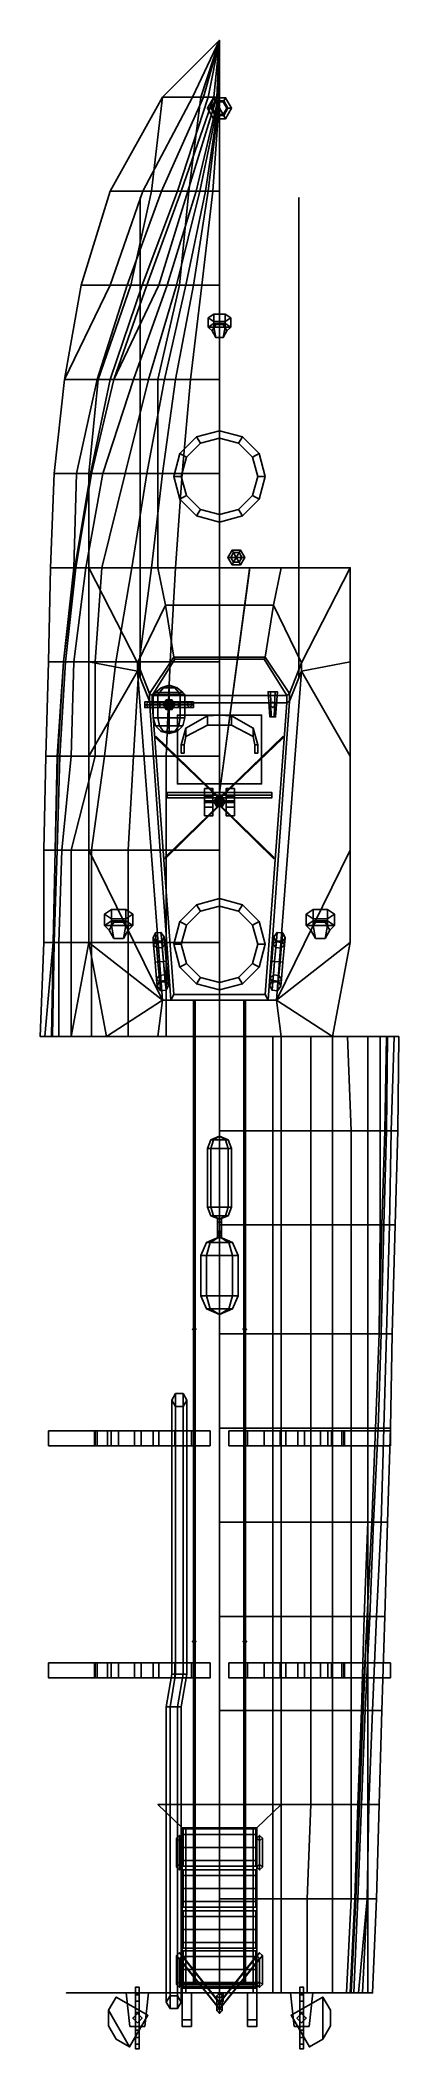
# Model space of a CAD drawing. Extents: x -1.9 to 1.9, y -9.1 to 12.4.
import ezdxf

# ---------------------------------------------------------------- set-up
doc = ezdxf.new("R2010")
doc.units = 0
doc.layers.get('0').update_dxf_attribs({"linetype": 'CONTINUOUS'})

msp = doc.modelspace()

# ---------------------------------------------------------------- linework, layer by layer
for points in [[(-0.61, 11.84, 1.47), (0, 12.45, 1.47), (0, 12.45, 1.47), (-0.29, 11.84, 1.06)], [(-0.2, 11.84, 1.57), (0, 12.45, 1.47), (0, 12.45, 1.47), (-0.61, 11.84, 1.47)], [(-0.29, 11.84, 1.06), (0, 12.45, 1.47), (0, 12.45, 1.47), (-0.17, 11.84, 0.76)], [(0, 11.84, 1.57), (0, 12.45, 1.47), (0, 12.45, 1.47), (-0.2, 11.84, 1.57)], [(-0.17, 11.84, 0.76), (0, 12.45, 1.47), (0, 12.45, 1.47), (-0.12, 11.84, 0.58)], [(-0.12, 11.84, 0.58), (0, 12.45, 1.47), (0, 12.45, 1.47), (-0.06, 11.84, 0.32)], [(-0.06, 11.84, 0.32), (0, 12.45, 1.47), (0, 12.45, 1.47), (-0.03, 11.84, 0.15)], [(-0.03, 11.84, 0.15), (0, 12.45, 1.47), (0, 12.45, 1.47), (-0.01, 11.84)], [(-0.01, 11.84), (0, 12.45, 1.47), (0, 12.45, 1.47), (0, 11.84, -0.07)], [(-0.73, 10.83, 1.52), (-0.61, 11.84, 1.47), (-0.61, 11.84, 1.47), (-1.17, 10.83, 1.47)], [(-1.17, 10.83, 1.47), (-0.61, 11.84, 1.47), (-0.29, 11.84, 1.06), (-0.82, 10.83, 1.06)], [(-0.82, 10.83, 1.06), (-0.29, 11.84, 1.06), (-0.17, 11.84, 0.76), (-0.62, 10.83, 0.73)], [(-0.33, 10.83, 1.57), (-0.2, 11.84, 1.57), (-0.61, 11.84, 1.47), (-0.73, 10.83, 1.52)], [(-0.62, 10.83, 0.73), (-0.17, 11.84, 0.76), (-0.12, 11.84, 0.58), (-0.45, 10.83, 0.33)], [(-0.45, 10.83, 0.33), (-0.12, 11.84, 0.58), (-0.06, 11.84, 0.32), (-0.41, 10.83, 0.24)], [(-0.41, 10.83, 0.24), (-0.06, 11.84, 0.32), (-0.03, 11.84, 0.15), (-0.34, 10.83, 0.15)], [(-0.34, 10.83, 0.15), (-0.03, 11.84, 0.15), (-0.01, 11.84), (-0.25, 10.83)], [(0, 10.83, 1.57), (0, 11.84, 1.57), (-0.2, 11.84, 1.57), (-0.33, 10.83, 1.57)], [(-0.25, 10.83), (-0.01, 11.84), (0, 11.84, -0.07), (-0.21, 10.83, -0.1)], [(-0.21, 10.83, -0.1), (0, 11.84, -0.07), (0, 11.84, -0.07), (-0.15, 10.83, -0.23)], [(-0.15, 10.83, -0.23), (0, 11.84, -0.07), (0, 11.84, -0.07), (-0.12, 10.83, -0.34)], [(-0.065, 11.833, 1.57), (-0.13, 11.72, 1.57), (-0.08, 11.72, 1.69), (-0.04, 11.789, 1.69)], [(-0.13, 11.72, 1.57), (-0.065, 11.607, 1.57), (-0.04, 11.651, 1.69), (-0.08, 11.72, 1.69)], [(-0.12, 10.83, -0.34), (0, 11.84, -0.07), (0, 11.84, -0.07), (-0.07, 10.83, -0.5)], [(-0.08, 11.72, 1.84), (-0.04, 11.789, 1.84), (-0.045, 11.798, 1.79), (-0.09, 11.72, 1.79)], [(-0.04, 11.651, 1.84), (-0.08, 11.72, 1.84), (-0.09, 11.72, 1.79), (-0.045, 11.642, 1.79)], [(-0.04, 11.789, 1.69), (-0.08, 11.72, 1.69), (-0.08, 11.72, 1.79), (-0.04, 11.789, 1.79)], [(-0.08, 11.72, 1.84), (-0.04, 11.651, 1.84), (0.04, 11.651, 1.84), (-0.04, 11.789, 1.84)], [(-0.08, 11.72, 1.69), (-0.04, 11.651, 1.69), (-0.04, 11.651, 1.79), (-0.08, 11.72, 1.79)], [(-0.07, 10.83, -0.5), (0, 11.84, -0.07), (0, 11.84, -0.07), (0, 10.83, -0.81)], [(0.065, 11.833, 1.57), (-0.065, 11.833, 1.57), (-0.04, 11.789, 1.69), (0.04, 11.789, 1.69)], [(-0.065, 11.607, 1.57), (0.065, 11.607, 1.57), (0.04, 11.651, 1.69), (-0.04, 11.651, 1.69)], [(-0.04, 11.789, 1.84), (0.04, 11.789, 1.84), (0.045, 11.798, 1.79), (-0.045, 11.798, 1.79)], [(0.04, 11.651, 1.84), (-0.04, 11.651, 1.84), (-0.045, 11.642, 1.79), (0.045, 11.642, 1.79)], [(0.04, 11.789, 1.69), (-0.04, 11.789, 1.69), (-0.04, 11.789, 1.79), (0.04, 11.789, 1.79)], [(-0.04, 11.789, 1.84), (0.04, 11.651, 1.84), (0.08, 11.72, 1.84), (0.04, 11.789, 1.84)], [(-0.04, 11.651, 1.69), (0.04, 11.651, 1.69), (0.04, 11.651, 1.79), (-0.04, 11.651, 1.79)], [(0.13, 11.72, 1.57), (0.065, 11.833, 1.57), (0.04, 11.789, 1.69), (0.08, 11.72, 1.69)], [(0.04, 11.789, 1.84), (0.08, 11.72, 1.84), (0.09, 11.72, 1.79), (0.045, 11.798, 1.79)], [(0.08, 11.72, 1.69), (0.04, 11.789, 1.69), (0.04, 11.789, 1.79), (0.08, 11.72, 1.79)], [(0.08, 11.72, 1.84), (0.04, 11.651, 1.84), (0.045, 11.642, 1.79), (0.09, 11.72, 1.79)], [(0.04, 11.651, 1.69), (0.08, 11.72, 1.69), (0.08, 11.72, 1.79), (0.04, 11.651, 1.79)], [(0.065, 11.607, 1.57), (0.13, 11.72, 1.57), (0.08, 11.72, 1.69), (0.04, 11.651, 1.69)], [(-0.95, 9.82, 1.52), (-0.73, 10.83, 1.52), (-1.17, 10.83, 1.47), (-1.48, 9.82, 1.47)], [(-1.48, 9.82, 1.47), (-1.17, 10.83, 1.47), (-0.82, 10.83, 1.06), (-1.17, 9.82, 1.04)], [(-1.17, 9.82, 1.04), (-0.82, 10.83, 1.06), (-0.62, 10.83, 0.73), (-0.99, 9.82, 0.73)], [(-0.99, 9.82, 0.73), (-0.62, 10.83, 0.73), (-0.45, 10.83, 0.33), (-0.83, 9.82, 0.33)], [(-0.43, 9.82, 1.57), (-0.33, 10.83, 1.57), (-0.73, 10.83, 1.52), (-0.95, 9.82, 1.52)], [(-0.83, 9.82, 0.33), (-0.45, 10.83, 0.33), (-0.41, 10.83, 0.24), (-0.78, 9.82, 0.16)], [(-0.78, 9.82, 0.16), (-0.41, 10.83, 0.24), (-0.34, 10.83, 0.15), (-0.65, 9.82, 0.08)], [(-0.65, 9.82, 0.08), (-0.34, 10.83, 0.15), (-0.25, 10.83), (-0.56, 9.82)], [(-0.56, 9.82), (-0.25, 10.83), (-0.21, 10.83, -0.1), (-0.46, 9.82, -0.1)], [(-0.46, 9.82, -0.1), (-0.21, 10.83, -0.1), (-0.15, 10.83, -0.23), (-0.36, 9.82, -0.23)], [(0, 9.82, 1.57), (0, 10.83, 1.57), (-0.33, 10.83, 1.57), (-0.43, 9.82, 1.57)], [(-0.36, 9.82, -0.23), (-0.15, 10.83, -0.23), (-0.12, 10.83, -0.34), (-0.28, 9.82, -0.34)], [(-0.28, 9.82, -0.34), (-0.12, 10.83, -0.34), (-0.07, 10.83, -0.5), (-0.19, 9.82, -0.5)], [(-0.19, 9.82, -0.5), (-0.07, 10.83, -0.5), (0, 10.83, -0.81), (0, 9.82, -0.86)], [(-0.85, 10.54, 1.76), (-0.85, 10.58, 1.76), (-0.85, 10.76, 1.52), (-0.85, 10.54, 1.52)], [(-0.85, 10.54, 1.52), (-0.85, 10.76, 1.52), (-0.85, 10.58, 1.76), (-0.85, 10.54, 1.76)], [(0.85, 10.54, 1.52), (0.85, 10.76, 1.52), (0.85, 10.58, 1.76), (0.85, 10.54, 1.76)], [(0.85, 10.54, 1.76), (0.85, 10.58, 1.76), (0.85, 10.76, 1.52), (0.85, 10.54, 1.52)], [(-0.85, 5.61, 1.76), (-0.85, 5.61, 1.74), (-0.85, 10.54, 1.74), (-0.85, 10.54, 1.76)], [(-0.85, 10.54, 1.76), (-0.85, 10.54, 1.74), (-0.85, 5.61, 1.74), (-0.85, 5.61, 1.76)], [(0.85, 10.54, 1.76), (0.85, 10.54, 1.74), (0.85, 5.61, 1.74), (0.85, 5.61, 1.76)], [(0.85, 5.61, 1.76), (0.85, 5.61, 1.74), (0.85, 10.54, 1.74), (0.85, 10.54, 1.76)], [(-1.66, 8.81, 1.47), (-1.17, 9.82, 1.04), (-0.99, 9.82, 0.73), (-1.31, 8.81, 0.73)], [(-1.66, 8.81, 1.47), (-1.48, 9.82, 1.47), (-1.17, 9.82, 1.04), (-1.66, 8.81, 1.47)], [(-1.3, 8.81, 1.52), (-0.95, 9.82, 1.52), (-1.48, 9.82, 1.47), (-1.66, 8.81, 1.47)], [(-1.31, 8.81, 0.73), (-0.99, 9.82, 0.73), (-0.83, 9.82, 0.33), (-1.17, 8.81, 0.28)], [(-0.66, 8.81, 1.57), (-0.43, 9.82, 1.57), (-0.95, 9.82, 1.52), (-1.3, 8.81, 1.52)], [(-1.17, 8.81, 0.28), (-0.83, 9.82, 0.33), (-0.78, 9.82, 0.16), (-1.13, 8.81, 0.1)], [(-1.13, 8.81, 0.1), (-0.65, 9.82, 0.08), (-0.56, 9.82), (-0.92, 8.81)], [(-1.13, 8.81, 0.1), (-0.78, 9.82, 0.16), (-0.65, 9.82, 0.08), (-1.13, 8.81, 0.1)], [(-0.92, 8.81), (-0.56, 9.82), (-0.46, 9.82, -0.1), (-0.76, 8.81, -0.1)], [(-0.76, 8.81, -0.1), (-0.46, 9.82, -0.1), (-0.36, 9.82, -0.23), (-0.59, 8.81, -0.23)], [(0, 8.81, 1.57), (0, 9.82, 1.57), (-0.43, 9.82, 1.57), (-0.66, 8.81, 1.57)], [(-0.59, 8.81, -0.23), (-0.36, 9.82, -0.23), (-0.28, 9.82, -0.34), (-0.47, 8.81, -0.34)], [(-0.47, 8.81, -0.34), (-0.28, 9.82, -0.34), (-0.19, 9.82, -0.5), (-0.31, 8.81, -0.5)], [(-0.31, 8.81, -0.5), (-0.19, 9.82, -0.5), (0, 9.82, -0.86), (0, 8.81, -0.86)], [(-0.06, 9.51, 1.94), (-0.12, 9.47, 1.78), (-0.12, 9.37, 1.78), (-0.06, 9.37, 1.91)], [(0.06, 9.51, 1.94), (-0.06, 9.51, 1.94), (-0.06, 9.37, 1.91), (0.06, 9.37, 1.91)], [(0.12, 9.47, 1.78), (0.06, 9.51, 1.94), (0.06, 9.37, 1.91), (0.12, 9.37, 1.78)], [(-0.12, 9.47, 1.78), (-0.06, 9.43, 1.64), (-0.06, 9.41, 1.676), (-0.12, 9.37, 1.78)], [(-0.04, 9.399, 1.63), (-0.08, 9.33, 1.72), (-0.12, 9.37, 1.78), (-0.06, 9.41, 1.676)], [(-0.08, 9.33, 1.72), (-0.04, 9.261, 1.81), (-0.06, 9.37, 1.91), (-0.12, 9.37, 1.78)], [(-0.04, 9.399, 1.57), (-0.08, 9.33, 1.57), (-0.08, 9.33, 1.72), (-0.04, 9.399, 1.63)], [(-0.08, 9.33, 1.57), (-0.04, 9.261, 1.57), (-0.04, 9.261, 1.81), (-0.08, 9.33, 1.72)], [(-0.06, 9.43, 1.64), (0.06, 9.43, 1.64), (0.06, 9.41, 1.676), (-0.06, 9.41, 1.676)], [(0.04, 9.399, 1.63), (-0.04, 9.399, 1.63), (-0.06, 9.41, 1.676), (0.06, 9.41, 1.676)], [(-0.04, 9.261, 1.81), (0.04, 9.261, 1.81), (0.06, 9.37, 1.91), (-0.06, 9.37, 1.91)], [(0.04, 9.399, 1.57), (-0.04, 9.399, 1.57), (-0.04, 9.399, 1.63), (0.04, 9.399, 1.63)], [(0.08, 9.33, 1.72), (0.04, 9.399, 1.63), (0.06, 9.41, 1.676), (0.12, 9.37, 1.78)], [(0.08, 9.33, 1.57), (0.04, 9.399, 1.57), (0.04, 9.399, 1.63), (0.08, 9.33, 1.72)], [(0.04, 9.261, 1.81), (0.08, 9.33, 1.72), (0.12, 9.37, 1.78), (0.06, 9.37, 1.91)], [(0.04, 9.261, 1.57), (0.08, 9.33, 1.57), (0.08, 9.33, 1.72), (0.04, 9.261, 1.81)], [(0.06, 9.43, 1.64), (0.12, 9.47, 1.78), (0.12, 9.37, 1.78), (0.06, 9.41, 1.676)], [(-0.04, 9.261, 1.57), (0.04, 9.261, 1.57), (0.04, 9.261, 1.81), (-0.04, 9.261, 1.81)], [(-0.85, 8.89, 1.74), (-0.85, 8.92, 1.74), (-0.85, 8.92, 1.52), (-0.85, 8.89, 1.52)], [(-0.85, 8.89, 1.52), (-0.85, 8.92, 1.52), (-0.85, 8.92, 1.74), (-0.85, 8.89, 1.74)], [(0.85, 8.89, 1.74), (0.85, 8.92, 1.74), (0.85, 8.92, 1.52), (0.85, 8.89, 1.52)], [(0.85, 8.89, 1.52), (0.85, 8.92, 1.52), (0.85, 8.92, 1.74), (0.85, 8.89, 1.74)], [(-1.4, 7.8, 1.52), (-1.3, 8.81, 1.52), (-1.66, 8.81, 1.47), (-1.77, 7.8, 1.47)], [(-1.77, 7.8, 1.47), (-1.66, 8.81, 1.47), (-1.31, 8.81, 0.73), (-1.53, 7.8, 0.73)], [(-1.53, 7.8, 0.73), (-1.31, 8.81, 0.73), (-1.17, 8.81, 0.28), (-1.38, 7.8, 0.06)], [(-0.66, 7.8, 1.57), (-0.66, 8.81, 1.57), (-1.3, 8.81, 1.52), (-1.4, 7.8, 1.52)], [(-1.38, 7.8, 0.06), (-1.17, 8.81, 0.28), (-1.13, 8.81, 0.1), (-1.37, 7.8, 0.03)], [(-1.37, 7.8, 0.03), (-1.13, 8.81, 0.1), (-0.92, 8.81), (-1.25, 7.8)], [(-1.25, 7.8), (-0.92, 8.81), (-0.76, 8.81, -0.1), (-1.01, 7.8, -0.1)], [(-1.01, 7.8, -0.1), (-0.76, 8.81, -0.1), (-0.59, 8.81, -0.23), (-0.78, 7.8, -0.23)], [(-0.78, 7.8, -0.23), (-0.59, 8.81, -0.23), (-0.47, 8.81, -0.34), (-0.61, 7.8, -0.34)], [(0, 7.8, 1.57), (0, 8.81, 1.57), (-0.66, 8.81, 1.57), (-0.66, 7.8, 1.57)], [(-0.61, 7.8, -0.34), (-0.47, 8.81, -0.34), (-0.31, 8.81, -0.5), (-0.4, 7.8, -0.5)], [(-0.4, 7.8, -0.5), (-0.31, 8.81, -0.5), (0, 8.81, -0.86), (0, 7.8, -0.82)], [(-0.245, 8.194, 1.57), (-0.424, 8.015, 1.57), (-0.355, 7.975, 1.64), (-0.205, 8.125, 1.64)], [(0, 8.26, 1.57), (-0.245, 8.194, 1.57), (-0.205, 8.125, 1.64), (0, 8.18, 1.64)], [(0.245, 8.194, 1.57), (0, 8.26, 1.57), (0, 8.18, 1.64), (0.205, 8.125, 1.64)], [(0.424, 8.015, 1.57), (0.245, 8.194, 1.57), (0.205, 8.125, 1.64), (0.355, 7.975, 1.64)], [(-0.424, 8.015, 1.57), (-0.49, 7.77, 1.57), (-0.41, 7.77, 1.64), (-0.355, 7.975, 1.64)], [(-0.355, 7.975, 1.64), (-0.41, 7.77, 1.64), (-0.41, 7.77, 1.7), (-0.355, 7.975, 1.7)], [(-0.205, 8.125, 1.64), (-0.355, 7.975, 1.64), (-0.355, 7.975, 1.7), (-0.205, 8.125, 1.7)], [(0, 8.18, 1.64), (-0.205, 8.125, 1.64), (-0.205, 8.125, 1.7), (0, 8.18, 1.7)], [(0.205, 8.125, 1.64), (0, 8.18, 1.64), (0, 8.18, 1.7), (0.205, 8.125, 1.7)], [(0.355, 7.975, 1.64), (0.205, 8.125, 1.64), (0.205, 8.125, 1.7), (0.355, 7.975, 1.7)], [(0.49, 7.77, 1.57), (0.424, 8.015, 1.57), (0.355, 7.975, 1.64), (0.41, 7.77, 1.64)], [(0.41, 7.77, 1.64), (0.355, 7.975, 1.64), (0.355, 7.975, 1.7), (0.41, 7.77, 1.7)], [(-1.81, 6.79, 1.47), (-1.77, 7.8, 1.47), (-1.53, 7.8, 0.73), (-1.56, 6.79, 0.06)], [(-1.4, 6.79, 1.52), (-1.4, 7.8, 1.52), (-1.77, 7.8, 1.47), (-1.81, 6.79, 1.47)], [(-1.56, 6.79, 0.06), (-1.53, 7.8, 0.73), (-1.38, 7.8, 0.06), (-1.55, 6.79)], [(-1.55, 6.79), (-1.38, 7.8, 0.06), (-1.37, 7.8, 0.03), (-1.54, 6.79, -0.03)], [(-1.54, 6.79, -0.03), (-1.37, 7.8, 0.03), (-1.25, 7.8), (-1.43, 6.79, -0.05)], [(-1.43, 6.79, -0.05), (-1.25, 7.8), (-1.01, 7.8, -0.1), (-1.26, 6.79, -0.1)], [(-0.66, 6.79, 1.57), (-0.66, 7.8, 1.57), (-1.4, 7.8, 1.52), (-1.4, 6.79, 1.52)], [(-1.26, 6.79, -0.1), (-1.01, 7.8, -0.1), (-0.78, 7.8, -0.23), (-0.94, 6.79, -0.23)], [(-0.94, 6.79, -0.23), (-0.78, 7.8, -0.23), (-0.61, 7.8, -0.34), (-0.73, 6.79, -0.34)], [(-0.73, 6.79, -0.34), (-0.61, 7.8, -0.34), (-0.4, 7.8, -0.5), (-0.47, 6.79, -0.5)], [(0, 6.79, 1.57), (0, 7.8, 1.57), (-0.66, 7.8, 1.57), (-0.66, 6.79, 1.57)], [(-0.49, 7.77, 1.57), (-0.424, 7.525, 1.57), (-0.355, 7.565, 1.64), (-0.41, 7.77, 1.64)], [(-0.47, 6.79, -0.5), (-0.4, 7.8, -0.5), (0, 7.8, -0.82), (0, 6.79, -0.8)], [(-0.41, 7.77, 1.64), (-0.355, 7.565, 1.64), (-0.355, 7.565, 1.7), (-0.41, 7.77, 1.7)], [(0.355, 7.565, 1.64), (0.41, 7.77, 1.64), (0.41, 7.77, 1.7), (0.355, 7.565, 1.7)], [(0.424, 7.525, 1.57), (0.49, 7.77, 1.57), (0.41, 7.77, 1.64), (0.355, 7.565, 1.64)], [(-0.424, 7.525, 1.57), (-0.245, 7.346, 1.57), (-0.205, 7.415, 1.64), (-0.355, 7.565, 1.64)], [(-0.355, 7.565, 1.64), (-0.205, 7.415, 1.64), (-0.205, 7.415, 1.7), (-0.355, 7.565, 1.7)], [(0.205, 7.415, 1.64), (0.355, 7.565, 1.64), (0.355, 7.565, 1.7), (0.205, 7.415, 1.7)], [(0.245, 7.346, 1.57), (0.424, 7.525, 1.57), (0.355, 7.565, 1.64), (0.205, 7.415, 1.64)], [(-0.245, 7.346, 1.57), (0, 7.28, 1.57), (0, 7.36, 1.64), (-0.205, 7.415, 1.64)], [(-0.205, 7.415, 1.64), (0, 7.36, 1.64), (0, 7.36, 1.7), (-0.205, 7.415, 1.7)], [(0, 7.36, 1.64), (0.205, 7.415, 1.64), (0.205, 7.415, 1.7), (0, 7.36, 1.7)], [(0, 7.28, 1.57), (0.245, 7.346, 1.57), (0.205, 7.415, 1.64), (0, 7.36, 1.64)], [(-0.85, 7.17, 1.52), (-0.85, 7.2, 1.52), (-0.85, 7.2, 1.74), (-0.85, 7.17, 1.74)], [(-0.85, 7.17, 1.74), (-0.85, 7.2, 1.74), (-0.85, 7.2, 1.52), (-0.85, 7.17, 1.52)], [(0.85, 7.17, 1.74), (0.85, 7.2, 1.74), (0.85, 7.2, 1.52), (0.85, 7.17, 1.52)], [(0.85, 7.17, 1.52), (0.85, 7.2, 1.52), (0.85, 7.2, 1.74), (0.85, 7.17, 1.74)], [(0.135, 6.978, 1.57), (0.09, 6.9, 1.57), (0.12, 6.9, 1.67), (0.15, 6.952, 1.67)], [(0.09, 6.9, 1.57), (0.135, 6.822, 1.57), (0.15, 6.848, 1.67), (0.12, 6.9, 1.67)], [(0.15, 6.952, 1.67), (0.12, 6.9, 1.67), (0.18, 6.9, 1.77)], [(0.12, 6.9, 1.67), (0.15, 6.848, 1.67), (0.18, 6.9, 1.77)], [(0.225, 6.978, 1.57), (0.135, 6.978, 1.57), (0.15, 6.952, 1.67), (0.21, 6.952, 1.67)], [(0.21, 6.952, 1.67), (0.15, 6.952, 1.67), (0.18, 6.9, 1.77)], [(0.15, 6.848, 1.67), (0.21, 6.848, 1.67), (0.18, 6.9, 1.77)], [(0.24, 6.9, 1.67), (0.21, 6.952, 1.67), (0.18, 6.9, 1.77)], [(0.21, 6.848, 1.67), (0.24, 6.9, 1.67), (0.18, 6.9, 1.77)], [(0.27, 6.9, 1.57), (0.225, 6.978, 1.57), (0.21, 6.952, 1.67), (0.24, 6.9, 1.67)], [(0.225, 6.822, 1.57), (0.27, 6.9, 1.57), (0.24, 6.9, 1.67), (0.21, 6.848, 1.67)], [(-1.4, 5.78, 1.52), (-1.4, 6.79, 1.52), (-1.81, 6.79, 1.47), (-1.83, 5.78, 1.47)], [(-1.83, 5.78, 1.47), (-1.81, 6.79, 1.47), (-1.56, 6.79, 0.06), (-1.67, 5.78, 0.06)], [(-1.67, 5.78, 0.06), (-1.56, 6.79, 0.06), (-1.55, 6.79), (-1.67, 5.78)], [(-1.67, 5.78), (-1.55, 6.79), (-1.54, 6.79, -0.03), (-1.65, 5.78, -0.09)], [(-1.65, 5.78, -0.09), (-1.54, 6.79, -0.03), (-1.43, 6.79, -0.05), (-1.56, 5.78, -0.1)], [(-1.56, 5.78, -0.1), (-1.43, 6.79, -0.05), (-1.26, 6.79, -0.1), (-1.33, 5.78, -0.16)], [(-1.4, 6.79, 1.52), (-1.4, 5.78, 1.52), (-0.88, 5.68, 1.57), (-0.88, 5.77, 1.57)], [(-0.58, 6.39, 1.57), (-0.66, 6.79, 1.57), (-1.4, 6.79, 1.52), (-0.88, 5.77, 1.57)], [(-1.33, 5.78, -0.16), (-1.26, 6.79, -0.1), (-0.94, 6.79, -0.23), (-1.11, 5.78, -0.23)], [(-1.11, 5.78, -0.23), (-0.94, 6.79, -0.23), (-0.73, 6.79, -0.34), (-0.86, 5.78, -0.34)], [(-0.86, 5.78, -0.34), (-0.73, 6.79, -0.34), (-0.47, 6.79, -0.5), (-0.53, 5.78, -0.5)], [(0.58, 6.39, 1.57), (0.66, 6.79, 1.57), (-0.66, 6.79, 1.57), (-0.58, 6.39, 1.57)], [(-0.53, 5.78, -0.5), (-0.47, 6.79, -0.5), (0, 6.79, -0.8), (0, 5.78, -0.78)], [(0.32, 6.78, 1.57), (0.32, 6.76, 1.57), (0, 4.37, 5.01), (0, 4.37, 5.03)], [(0, 4.37, 5.03), (0, 4.37, 5.01), (0.32, 6.76, 1.57), (0.32, 6.78, 1.57)], [(0.135, 6.822, 1.57), (0.225, 6.822, 1.57), (0.21, 6.848, 1.67), (0.15, 6.848, 1.67)], [(0.88, 5.77, 1.57), (1.4, 6.79, 1.52), (0.66, 6.79, 1.57), (0.58, 6.39, 1.57)], [(0.88, 5.68, 1.57), (1.4, 5.78, 1.52), (1.4, 6.79, 1.52), (0.88, 5.77, 1.57)], [(-0.58, 6.39, 1.57), (-0.88, 5.77, 1.57), (-0.75, 5.44, 2.57), (-0.49, 5.83, 2.57)], [(0.49, 5.83, 2.57), (0.58, 6.39, 1.57), (-0.58, 6.39, 1.57), (-0.49, 5.83, 2.57)], [(0.75, 5.44, 2.57), (0.88, 5.77, 1.57), (0.58, 6.39, 1.57), (0.49, 5.83, 2.57)], [(-0.75, 5.44, 2.57), (-0.72, 5.42, 2.63), (-0.48, 5.81, 2.63), (-0.49, 5.83, 2.57)], [(-0.49, 5.83, 2.57), (-0.48, 5.81, 2.63), (0.48, 5.81, 2.63), (0.49, 5.83, 2.57)], [(0.48, 5.81, 2.63), (0.72, 5.42, 2.63), (0.75, 5.44, 2.57), (0.49, 5.83, 2.57)], [(-1.86, 4.77, 1.47), (-1.83, 5.78, 1.47), (-1.67, 5.78, 0.06), (-1.74, 4.77, 0.06)], [(-1.4, 4.77, 1.52), (-1.4, 5.78, 1.52), (-1.83, 5.78, 1.47), (-1.86, 4.77, 1.47)], [(-1.74, 4.77, 0.06), (-1.67, 5.78, 0.06), (-1.67, 5.78), (-1.73, 4.77)], [(-1.73, 4.77), (-1.67, 5.78), (-1.65, 5.78, -0.09), (-1.71, 4.77, -0.13)], [(-1.71, 4.77, -0.13), (-1.65, 5.78, -0.09), (-1.56, 5.78, -0.1), (-1.59, 4.77, -0.15)], [(-1.59, 4.77, -0.15), (-1.56, 5.78, -0.1), (-1.33, 5.78, -0.16), (-1.33, 4.77, -0.2)], [(-0.88, 5.68, 1.57), (-1.4, 5.78, 1.52), (-1.4, 4.77, 1.52), (-0.88, 5.68, 1.57)], [(-0.88, 5.68, 1.57), (-1.4, 4.77, 1.52), (-1.4, 3.76, 1.52), (-0.61, 2.15, 1.57)], [(-1.33, 4.77, -0.2), (-1.33, 5.78, -0.16), (-1.11, 5.78, -0.23), (-1.23, 4.77, -0.23)], [(-1.23, 4.77, -0.23), (-1.11, 5.78, -0.23), (-0.86, 5.78, -0.34), (-0.92, 4.77, -0.34)], [(-0.92, 4.77, -0.34), (-0.86, 5.78, -0.34), (-0.53, 5.78, -0.5), (-0.57, 4.77, -0.5)], [(-0.88, 5.77, 1.57), (-0.88, 5.68, 1.57), (-0.75, 5.36, 2.57), (-0.75, 5.44, 2.57)], [(-0.75, 5.36, 2.57), (-0.88, 5.68, 1.57), (-0.61, 2.15, 1.57), (-0.52, 2.15, 2.57)], [(-0.48, 5.81, 2.63), (-0.72, 5.42, 2.63), (0.72, 5.42, 2.63), (0.48, 5.81, 2.63)], [(-0.57, 4.77, -0.5), (-0.53, 5.78, -0.5), (0, 5.78, -0.78), (0, 4.77, -0.75)], [(0.61, 2.15, 1.57), (0.88, 5.68, 1.57), (0.75, 5.36, 2.57), (0.52, 2.15, 2.57)], [(1.4, 3.76, 1.52), (1.4, 4.77, 1.52), (0.88, 5.68, 1.57), (0.61, 2.15, 1.57)], [(0.75, 5.36, 2.57), (0.88, 5.68, 1.57), (0.88, 5.77, 1.57), (0.75, 5.44, 2.57)], [(0.88, 5.68, 1.57), (1.4, 4.77, 1.52), (1.4, 5.78, 1.52), (0.88, 5.68, 1.57)], [(-0.75, 5.36, 2.57), (-0.72, 5.34, 2.63), (-0.72, 5.42, 2.63), (-0.75, 5.44, 2.57)], [(-0.72, 5.42, 2.63), (-0.72, 5.34, 2.63), (0.72, 5.34, 2.63), (0.72, 5.42, 2.63)], [(-0.644, 5.45, 2.956), (-0.66, 5.43, 2.94), (-0.71, 5.43, 3.06), (-0.687, 5.45, 3.06)], [(-0.687, 5.45, 3.06), (-0.71, 5.43, 3.06), (-0.66, 5.43, 3.18), (-0.644, 5.45, 3.164)], [(-0.71, 5.18, 3.06), (-0.66, 5.18, 3.18), (-0.66, 5.43, 3.18), (-0.71, 5.43, 3.06)], [(-0.66, 5.18, 2.94), (-0.71, 5.18, 3.06), (-0.71, 5.43, 3.06), (-0.66, 5.43, 2.94)], [(-0.6, 5.5, 3), (-0.644, 5.45, 2.956), (-0.687, 5.45, 3.06), (-0.625, 5.5, 3.06)], [(-0.625, 5.5, 3.06), (-0.687, 5.45, 3.06), (-0.644, 5.45, 3.164), (-0.6, 5.5, 3.12)], [(-0.54, 5.45, 2.913), (-0.54, 5.43, 2.89), (-0.66, 5.43, 2.94), (-0.644, 5.45, 2.956)], [(-0.644, 5.45, 3.164), (-0.66, 5.43, 3.18), (-0.54, 5.43, 3.23), (-0.54, 5.45, 3.207)], [(-0.66, 5.18, 3.18), (-0.54, 5.18, 3.23), (-0.54, 5.43, 3.23), (-0.66, 5.43, 3.18)], [(-0.54, 5.18, 2.89), (-0.66, 5.18, 2.94), (-0.66, 5.43, 2.94), (-0.54, 5.43, 2.89)], [(-0.54, 5.5, 2.975), (-0.54, 5.45, 2.913), (-0.644, 5.45, 2.956), (-0.6, 5.5, 3)], [(-0.6, 5.5, 3.12), (-0.644, 5.45, 3.164), (-0.54, 5.45, 3.207), (-0.54, 5.5, 3.145)], [(-0.54, 5.53, 3.06), (-0.6, 5.5, 3), (-0.625, 5.5, 3.06), (-0.54, 5.53, 3.06)], [(-0.54, 5.53, 3.06), (-0.625, 5.5, 3.06), (-0.6, 5.5, 3.12), (-0.54, 5.53, 3.06)], [(-0.54, 5.53, 3.06), (-0.54, 5.5, 2.975), (-0.6, 5.5, 3), (-0.54, 5.53, 3.06)], [(-0.54, 5.53, 3.06), (-0.6, 5.5, 3.12), (-0.54, 5.5, 3.145), (-0.54, 5.53, 3.06)], [(-0.54, 5.53, 3.06), (-0.455, 5.5, 3.06), (-0.48, 5.5, 3), (-0.54, 5.53, 3.06)], [(-0.54, 5.53, 3.06), (-0.48, 5.5, 3), (-0.54, 5.5, 2.975), (-0.54, 5.53, 3.06)], [(-0.54, 5.53, 3.06), (-0.54, 5.5, 3.145), (-0.48, 5.5, 3.12), (-0.54, 5.53, 3.06)], [(-0.54, 5.53, 3.06), (-0.48, 5.5, 3.12), (-0.455, 5.5, 3.06), (-0.54, 5.53, 3.06)], [(-0.48, 5.5, 3), (-0.436, 5.45, 2.956), (-0.54, 5.45, 2.913), (-0.54, 5.5, 2.975)], [(-0.54, 5.5, 3.145), (-0.54, 5.45, 3.207), (-0.436, 5.45, 3.164), (-0.48, 5.5, 3.12)], [(-0.436, 5.45, 2.956), (-0.42, 5.43, 2.94), (-0.54, 5.43, 2.89), (-0.54, 5.45, 2.913)], [(-0.54, 5.45, 3.207), (-0.54, 5.43, 3.23), (-0.42, 5.43, 3.18), (-0.436, 5.45, 3.164)], [(-0.54, 5.18, 3.23), (-0.42, 5.18, 3.18), (-0.42, 5.43, 3.18), (-0.54, 5.43, 3.23)], [(-0.42, 5.18, 2.94), (-0.54, 5.18, 2.89), (-0.54, 5.43, 2.89), (-0.42, 5.43, 2.94)], [(-0.455, 5.5, 3.06), (-0.393, 5.45, 3.06), (-0.436, 5.45, 2.956), (-0.48, 5.5, 3)], [(-0.48, 5.5, 3.12), (-0.436, 5.45, 3.164), (-0.393, 5.45, 3.06), (-0.455, 5.5, 3.06)], [(-0.393, 5.45, 3.06), (-0.37, 5.43, 3.06), (-0.42, 5.43, 2.94), (-0.436, 5.45, 2.956)], [(-0.436, 5.45, 3.164), (-0.42, 5.43, 3.18), (-0.37, 5.43, 3.06), (-0.393, 5.45, 3.06)], [(-0.42, 5.18, 3.18), (-0.37, 5.18, 3.06), (-0.37, 5.43, 3.06), (-0.42, 5.43, 3.18)], [(-0.37, 5.18, 3.06), (-0.42, 5.18, 2.94), (-0.42, 5.43, 2.94), (-0.37, 5.43, 3.06)], [(0.52, 5.46, 2.75), (0.545, 5.46, 2.707), (0.555, 5.19, 2.724), (0.54, 5.19, 2.75)], [(0.545, 5.46, 2.793), (0.52, 5.46, 2.75), (0.54, 5.19, 2.75), (0.555, 5.19, 2.776)], [(0.62, 5.46, 2.75), (0.52, 5.46, 2.75), (0.545, 5.46, 2.793), (0.595, 5.46, 2.793)], [(0.595, 5.46, 2.707), (0.545, 5.46, 2.707), (0.52, 5.46, 2.75), (0.62, 5.46, 2.75)], [(0.545, 5.46, 2.707), (0.595, 5.46, 2.707), (0.585, 5.19, 2.724), (0.555, 5.19, 2.724)], [(0.595, 5.46, 2.793), (0.545, 5.46, 2.793), (0.555, 5.19, 2.776), (0.585, 5.19, 2.776)], [(0.595, 5.46, 2.707), (0.62, 5.46, 2.75), (0.6, 5.19, 2.75), (0.585, 5.19, 2.724)], [(0.62, 5.46, 2.75), (0.595, 5.46, 2.793), (0.585, 5.19, 2.776), (0.6, 5.19, 2.75)], [(0.72, 5.42, 2.63), (0.72, 5.34, 2.63), (0.75, 5.36, 2.57), (0.75, 5.44, 2.57)], [(-0.8, 5.32, 3.03), (-0.8, 5.35, 3.06), (-0.71, 5.35, 3.06), (-0.71, 5.32, 3.03)], [(-0.8, 5.35, 3.06), (-0.8, 5.32, 3.09), (-0.71, 5.32, 3.09), (-0.71, 5.35, 3.06)], [(-0.8, 5.35, 3.06), (-0.8, 5.32, 3.03), (-0.8, 5.29, 3.06), (-0.8, 5.32, 3.09)], [(-0.8, 5.32, 3.09), (-0.8, 5.29, 3.06), (-0.71, 5.29, 3.06), (-0.71, 5.32, 3.09)], [(-0.8, 5.29, 3.06), (-0.8, 5.32, 3.03), (-0.71, 5.32, 3.03), (-0.71, 5.29, 3.06)], [(-0.79, 5.32, 2.95), (-0.76, 5.35, 2.95), (-0.64, 5.35, 2.84), (-0.64, 5.32, 2.81)], [(-0.79, 5.32, 3.03), (-0.76, 5.35, 3.06), (-0.76, 5.35, 2.95), (-0.79, 5.32, 2.95)], [(-0.76, 5.29, 2.95), (-0.79, 5.32, 2.95), (-0.64, 5.32, 2.81), (-0.64, 5.29, 2.84)], [(-0.76, 5.29, 3.06), (-0.79, 5.32, 3.03), (-0.79, 5.32, 2.95), (-0.76, 5.29, 2.95)], [(-0.76, 5.35, 2.95), (-0.73, 5.32, 2.95), (-0.64, 5.32, 2.87), (-0.64, 5.35, 2.84)], [(-0.76, 5.35, 3.06), (-0.73, 5.32, 3.03), (-0.73, 5.32, 2.95), (-0.76, 5.35, 2.95)], [(-0.73, 5.32, 2.95), (-0.76, 5.29, 2.95), (-0.64, 5.29, 2.84), (-0.64, 5.32, 2.87)], [(-0.73, 5.32, 3.03), (-0.76, 5.29, 3.06), (-0.76, 5.29, 2.95), (-0.73, 5.32, 2.95)], [(-0.49, 2.21, 2.63), (-0.72, 5.34, 2.63), (-0.75, 5.36, 2.57), (-0.52, 2.15, 2.57)], [(0.49, 2.21, 2.63), (0.72, 5.34, 2.63), (-0.72, 5.34, 2.63), (-0.49, 2.21, 2.63)], [(-0.644, 5.095, 3.164), (-0.66, 5.18, 3.18), (-0.71, 5.18, 3.06), (-0.687, 5.095, 3.06)], [(-0.687, 5.095, 3.06), (-0.71, 5.18, 3.06), (-0.66, 5.18, 2.94), (-0.644, 5.095, 2.956)], [(-0.54, 5.095, 3.207), (-0.54, 5.18, 3.23), (-0.66, 5.18, 3.18), (-0.644, 5.095, 3.164)], [(-0.644, 5.095, 2.956), (-0.66, 5.18, 2.94), (-0.54, 5.18, 2.89), (-0.54, 5.095, 2.913)], [(-0.64, 5.32, 2.81), (-0.64, 5.35, 2.84), (-0.44, 5.35, 2.84), (-0.44, 5.32, 2.81)], [(-0.64, 5.35, 2.84), (-0.64, 5.32, 2.87), (-0.44, 5.32, 2.87), (-0.44, 5.35, 2.84)], [(-0.64, 5.32, 2.87), (-0.64, 5.29, 2.84), (-0.44, 5.29, 2.84), (-0.44, 5.32, 2.87)], [(-0.64, 5.29, 2.84), (-0.64, 5.32, 2.81), (-0.44, 5.32, 2.81), (-0.44, 5.29, 2.84)], [(-0.57, 5.372, 2.63), (-0.6, 5.32, 2.63), (-0.6, 5.32, 2.7), (-0.57, 5.372, 2.7)], [(-0.57, 5.372, 2.7), (-0.6, 5.32, 2.7), (-0.58, 5.32, 2.78), (-0.56, 5.355, 2.78)], [(-0.6, 5.32, 2.63), (-0.57, 5.268, 2.63), (-0.57, 5.268, 2.7), (-0.6, 5.32, 2.7)], [(-0.6, 5.32, 2.7), (-0.57, 5.268, 2.7), (-0.56, 5.285, 2.78), (-0.58, 5.32, 2.78)], [(-0.56, 5.285, 2.78), (-0.52, 5.355, 2.78), (-0.56, 5.355, 2.78), (-0.58, 5.32, 2.78)], [(-0.51, 5.372, 2.63), (-0.57, 5.372, 2.63), (-0.57, 5.372, 2.7), (-0.51, 5.372, 2.7)], [(-0.51, 5.372, 2.7), (-0.57, 5.372, 2.7), (-0.56, 5.355, 2.78), (-0.52, 5.355, 2.78)], [(-0.54, 5.35, 2.78), (-0.57, 5.32, 2.78), (-0.57, 5.32, 2.81), (-0.54, 5.35, 2.84)], [(-0.57, 5.32, 2.78), (-0.54, 5.29, 2.78), (-0.54, 5.29, 2.84), (-0.57, 5.32, 2.81)], [(-0.57, 5.268, 2.7), (-0.51, 5.268, 2.7), (-0.52, 5.285, 2.78), (-0.56, 5.285, 2.78)], [(-0.57, 5.268, 2.63), (-0.51, 5.268, 2.63), (-0.51, 5.268, 2.7), (-0.57, 5.268, 2.7)], [(-0.52, 5.285, 2.78), (-0.5, 5.32, 2.78), (-0.52, 5.355, 2.78), (-0.56, 5.285, 2.78)], [(-0.51, 5.32, 2.78), (-0.54, 5.35, 2.78), (-0.54, 5.35, 2.84), (-0.51, 5.32, 2.81)], [(-0.54, 5.29, 2.78), (-0.51, 5.32, 2.78), (-0.51, 5.32, 2.81), (-0.54, 5.29, 2.84)], [(-0.436, 5.095, 3.164), (-0.42, 5.18, 3.18), (-0.54, 5.18, 3.23), (-0.54, 5.095, 3.207)], [(-0.54, 5.095, 2.913), (-0.54, 5.18, 2.89), (-0.42, 5.18, 2.94), (-0.436, 5.095, 2.956)], [(-0.48, 5.32, 2.7), (-0.51, 5.372, 2.7), (-0.52, 5.355, 2.78), (-0.5, 5.32, 2.78)], [(-0.51, 5.268, 2.7), (-0.48, 5.32, 2.7), (-0.5, 5.32, 2.78), (-0.52, 5.285, 2.78)], [(-0.48, 5.32, 2.63), (-0.51, 5.372, 2.63), (-0.51, 5.372, 2.7), (-0.48, 5.32, 2.7)], [(-0.51, 5.268, 2.63), (-0.48, 5.32, 2.63), (-0.48, 5.32, 2.7), (-0.51, 5.268, 2.7)], [(-0.45, 5.21, 2.69), (-0.45, 5.21, 2.63), (-0.45, 4.47, 2.63), (-0.45, 4.47, 2.69)], [(0.45, 5.21, 2.69), (0.45, 5.21, 2.63), (-0.45, 5.21, 2.63), (-0.45, 5.21, 2.69)], [(0.45, 4.47, 2.69), (0.45, 5.21, 2.69), (-0.45, 5.21, 2.69), (-0.45, 4.47, 2.69)], [(-0.32, 5.35, 2.95), (-0.29, 5.32, 2.95), (-0.44, 5.32, 2.81), (-0.44, 5.35, 2.84)], [(-0.35, 5.32, 2.95), (-0.32, 5.35, 2.95), (-0.44, 5.35, 2.84), (-0.44, 5.32, 2.87)], [(-0.32, 5.29, 2.95), (-0.35, 5.32, 2.95), (-0.44, 5.32, 2.87), (-0.44, 5.29, 2.84)], [(-0.29, 5.32, 2.95), (-0.32, 5.29, 2.95), (-0.44, 5.29, 2.84), (-0.44, 5.32, 2.81)], [(-0.393, 5.095, 3.06), (-0.37, 5.18, 3.06), (-0.42, 5.18, 3.18), (-0.436, 5.095, 3.164)], [(-0.436, 5.095, 2.956), (-0.42, 5.18, 2.94), (-0.37, 5.18, 3.06), (-0.393, 5.095, 3.06)], [(-0.28, 5.35, 3.06), (-0.28, 5.32, 3.03), (-0.37, 5.32, 3.03), (-0.37, 5.35, 3.06)], [(-0.28, 5.32, 3.09), (-0.28, 5.35, 3.06), (-0.37, 5.35, 3.06), (-0.37, 5.32, 3.09)], [(-0.28, 5.29, 3.06), (-0.28, 5.32, 3.09), (-0.37, 5.32, 3.09), (-0.37, 5.29, 3.06)], [(-0.28, 5.32, 3.03), (-0.28, 5.29, 3.06), (-0.37, 5.29, 3.06), (-0.37, 5.32, 3.03)], [(-0.36, 4.98, 2.85), (-0.36, 5.07, 2.69), (-0.13, 5.2, 2.69), (-0.13, 5.1, 2.9)], [(-0.13, 5.1, 2.9), (-0.13, 5.2, 2.69), (-0.36, 5.07, 2.69), (-0.36, 4.98, 2.85)], [(-0.35, 5.32, 3.03), (-0.32, 5.35, 3.06), (-0.32, 5.35, 2.95), (-0.35, 5.32, 2.95)], [(-0.32, 5.29, 3.06), (-0.35, 5.32, 3.03), (-0.35, 5.32, 2.95), (-0.32, 5.29, 2.95)], [(-0.32, 5.35, 3.06), (-0.29, 5.32, 3.03), (-0.29, 5.32, 2.95), (-0.32, 5.35, 2.95)], [(-0.29, 5.32, 3.03), (-0.32, 5.29, 3.06), (-0.32, 5.29, 2.95), (-0.29, 5.32, 2.95)], [(-0.28, 5.29, 3.06), (-0.28, 5.32, 3.03), (-0.28, 5.35, 3.06), (-0.28, 5.32, 3.09)], [(-0.13, 5.1, 2.9), (-0.13, 5.2, 2.69), (0, 5.21, 2.69), (0, 5.1, 2.9)], [(0, 5.1, 2.9), (0, 5.21, 2.69), (-0.13, 5.2, 2.69), (-0.13, 5.1, 2.9)], [(0, 5.1, 2.9), (0, 5.21, 2.69), (0.13, 5.2, 2.69), (0.13, 5.1, 2.9)], [(0.13, 5.1, 2.9), (0.13, 5.2, 2.69), (0, 5.21, 2.69), (0, 5.1, 2.9)], [(0.36, 4.98, 2.85), (0.36, 5.07, 2.69), (0.13, 5.2, 2.69), (0.13, 5.1, 2.9)], [(0.13, 5.1, 2.9), (0.13, 5.2, 2.69), (0.36, 5.07, 2.69), (0.36, 4.98, 2.85)], [(0.45, 4.47, 2.63), (0.45, 5.21, 2.63), (0.45, 5.21, 2.69), (0.45, 4.47, 2.69)], [(0.75, 5.36, 2.57), (0.72, 5.34, 2.63), (0.49, 2.21, 2.63), (0.52, 2.15, 2.57)], [(0.57, 5.35, 2.63), (0.54, 5.32, 2.63), (0.54, 5.32, 2.75), (0.57, 5.35, 2.75)], [(0.54, 5.32, 2.63), (0.57, 5.29, 2.63), (0.57, 5.29, 2.75), (0.54, 5.32, 2.75)], [(0.585, 5.19, 2.776), (0.555, 5.19, 2.776), (0.54, 5.19, 2.75), (0.6, 5.19, 2.75)], [(0.6, 5.19, 2.75), (0.54, 5.19, 2.75), (0.555, 5.19, 2.724), (0.585, 5.19, 2.724)], [(0.6, 5.32, 2.63), (0.57, 5.35, 2.63), (0.57, 5.35, 2.75), (0.6, 5.32, 2.75)], [(0.57, 5.29, 2.63), (0.6, 5.32, 2.63), (0.6, 5.32, 2.75), (0.57, 5.29, 2.75)], [(-0.6, 5.033, 3.12), (-0.644, 5.095, 3.164), (-0.687, 5.095, 3.06), (-0.625, 5.033, 3.06)], [(-0.625, 5.033, 3.06), (-0.687, 5.095, 3.06), (-0.644, 5.095, 2.956), (-0.6, 5.033, 3)], [(0, 4.32, 5.59), (0, 4.31, 5.59), (-0.68, 4.96, 2.63), (-0.68, 4.98, 2.63)], [(-0.68, 4.98, 2.63), (-0.68, 4.96, 2.63), (0, 4.31, 5.59), (0, 4.32, 5.59)], [(-0.54, 5.033, 3.145), (-0.54, 5.095, 3.207), (-0.644, 5.095, 3.164), (-0.6, 5.033, 3.12)], [(-0.6, 5.033, 3), (-0.644, 5.095, 2.956), (-0.54, 5.095, 2.913), (-0.54, 5.033, 2.975)], [(-0.54, 5.01, 3.06), (-0.6, 5.033, 3.12), (-0.625, 5.033, 3.06), (-0.54, 5.01, 3.06)], [(-0.54, 5.01, 3.06), (-0.625, 5.033, 3.06), (-0.6, 5.033, 3), (-0.54, 5.01, 3.06)], [(-0.54, 5.01, 3.06), (-0.54, 5.033, 3.145), (-0.6, 5.033, 3.12), (-0.54, 5.01, 3.06)], [(-0.54, 5.01, 3.06), (-0.6, 5.033, 3), (-0.54, 5.033, 2.975), (-0.54, 5.01, 3.06)], [(-0.48, 5.033, 3.12), (-0.436, 5.095, 3.164), (-0.54, 5.095, 3.207), (-0.54, 5.033, 3.145)], [(-0.54, 5.033, 2.975), (-0.54, 5.095, 2.913), (-0.436, 5.095, 2.956), (-0.48, 5.033, 3)], [(-0.54, 5.01, 3.06), (-0.455, 5.033, 3.06), (-0.48, 5.033, 3.12), (-0.54, 5.01, 3.06)], [(-0.54, 5.01, 3.06), (-0.48, 5.033, 3.12), (-0.54, 5.033, 3.145), (-0.54, 5.01, 3.06)], [(-0.54, 5.01, 3.06), (-0.54, 5.033, 2.975), (-0.48, 5.033, 3), (-0.54, 5.01, 3.06)], [(-0.54, 5.01, 3.06), (-0.48, 5.033, 3), (-0.455, 5.033, 3.06), (-0.54, 5.01, 3.06)], [(-0.455, 5.033, 3.06), (-0.393, 5.095, 3.06), (-0.436, 5.095, 3.164), (-0.48, 5.033, 3.12)], [(-0.48, 5.033, 3), (-0.436, 5.095, 2.956), (-0.393, 5.095, 3.06), (-0.455, 5.033, 3.06)], [(-0.38, 4.89, 2.82), (-0.41, 4.89, 2.69), (-0.36, 5.07, 2.69), (-0.36, 4.98, 2.85)], [(-0.36, 4.98, 2.85), (-0.36, 5.07, 2.69), (-0.41, 4.89, 2.69), (-0.38, 4.89, 2.82)], [(0, 4.32, 5.59), (0, 4.31, 5.59), (0.68, 4.96, 2.63), (0.68, 4.98, 2.63)], [(0.68, 4.98, 2.63), (0.68, 4.96, 2.63), (0, 4.31, 5.59), (0, 4.32, 5.59)], [(0.36, 4.98, 2.85), (0.36, 5.07, 2.69), (0.41, 4.89, 2.69), (0.38, 4.89, 2.82)], [(0.38, 4.89, 2.82), (0.41, 4.89, 2.69), (0.36, 5.07, 2.69), (0.36, 4.98, 2.85)], [(-1.4, 3.76, 1.52), (-1.4, 4.77, 1.52), (-1.86, 4.77, 1.47), (-1.88, 3.76, 1.47)], [(-1.88, 3.76, 1.47), (-1.86, 4.77, 1.47), (-1.74, 4.77, 0.06), (-1.76, 3.76, 0.06)], [(-1.76, 3.76, 0.06), (-1.74, 4.77, 0.06), (-1.73, 4.77), (-1.76, 3.76)], [(-1.76, 3.76), (-1.73, 4.77), (-1.71, 4.77, -0.13), (-1.74, 3.76, -0.16)], [(-1.74, 3.76, -0.16), (-1.71, 4.77, -0.13), (-1.59, 4.77, -0.15), (-1.69, 3.76, -0.2)], [(-1.69, 3.76, -0.2), (-1.59, 4.77, -0.15), (-1.33, 4.77, -0.2), (-1.59, 3.76, -0.2)], [(-1.59, 3.76, -0.2), (-1.33, 4.77, -0.2), (-1.23, 4.77, -0.23), (-1.37, 3.76, -0.23)], [(-1.37, 3.76, -0.23), (-1.23, 4.77, -0.23), (-0.92, 4.77, -0.34), (-0.98, 3.76, -0.34)], [(-0.98, 3.76, -0.34), (-0.92, 4.77, -0.34), (-0.57, 4.77, -0.5), (-0.57, 3.76, -0.5)], [(-0.57, 3.76, -0.5), (-0.57, 4.77, -0.5), (0, 4.77, -0.75), (0, 3.76, -0.73)], [(-0.38, 4.8, 2.79), (-0.41, 4.8, 2.69), (-0.41, 4.89, 2.69), (-0.38, 4.89, 2.82)], [(-0.38, 4.89, 2.82), (-0.41, 4.89, 2.69), (-0.41, 4.8, 2.69), (-0.38, 4.8, 2.79)], [(0.38, 4.8, 2.79), (0.41, 4.8, 2.69), (0.41, 4.89, 2.69), (0.38, 4.89, 2.82)], [(0.38, 4.89, 2.82), (0.41, 4.89, 2.69), (0.41, 4.8, 2.69), (0.38, 4.8, 2.79)], [(-0.56, 4.38, 5.02), (-0.56, 4.35, 5.05), (0.56, 4.35, 5.05), (0.56, 4.38, 5.02)], [(-0.56, 4.35, 4.99), (-0.56, 4.38, 5.02), (0.56, 4.38, 5.02), (0.56, 4.35, 4.99)], [(-0.56, 4.38, 5.02), (-0.56, 4.35, 4.99), (-0.56, 4.32, 5.02), (-0.56, 4.35, 5.05)], [(-0.56, 4.35, 5.05), (-0.56, 4.32, 5.02), (0.56, 4.32, 5.02), (0.56, 4.35, 5.05)], [(-0.56, 4.32, 5.02), (-0.56, 4.35, 4.99), (0.56, 4.35, 4.99), (0.56, 4.32, 5.02)], [(-0.45, 4.47, 2.69), (-0.45, 4.47, 2.63), (0.45, 4.47, 2.63), (0.45, 4.47, 2.69)], [(-0.16, 4.34, 2.8), (-0.16, 4.42, 2.63), (-0.16, 4.13, 2.63), (-0.16, 4.22, 2.8)], [(-0.07, 4.34, 2.8), (-0.07, 4.42, 2.63), (-0.16, 4.42, 2.63), (-0.16, 4.34, 2.8)], [(-0.16, 4.34, 2.8), (-0.16, 4.34, 2.87), (-0.07, 4.34, 2.87), (-0.07, 4.34, 2.8)], [(-0.16, 4.22, 2.8), (-0.16, 4.22, 2.87), (-0.16, 4.34, 2.87), (-0.16, 4.34, 2.8)], [(-0.16, 4.22, 2.87), (-0.16, 4.27, 2.93), (-0.16, 4.29, 2.93), (-0.16, 4.34, 2.87)], [(-0.16, 4.34, 2.87), (-0.16, 4.29, 2.93), (-0.07, 4.29, 2.93), (-0.07, 4.34, 2.87)], [(-0.07, 4.13, 2.63), (-0.07, 4.42, 2.63), (-0.07, 4.34, 2.8), (-0.07, 4.22, 2.8)], [(-0.07, 4.34, 2.87), (-0.07, 4.22, 2.87), (-0.07, 4.22, 2.8), (-0.07, 4.34, 2.8)], [(-0.07, 4.29, 2.93), (-0.07, 4.27, 2.93), (-0.07, 4.22, 2.87), (-0.07, 4.34, 2.87)], [(-0.03, 4.332, 6.41), (-0.06, 4.28, 6.41), (-0.06, 4.28, 6.47), (-0.03, 4.332, 6.47)], [(-0.025, 4.323, 6.34), (-0.05, 4.28, 6.34), (-0.06, 4.28, 6.41), (-0.03, 4.332, 6.41)], [(-0.026, 4.325, 6.5), (-0.03, 4.332, 6.47), (-0.06, 4.28, 6.47), (-0.052, 4.28, 6.5)], [(-0.015, 4.306, 6.522), (-0.026, 4.325, 6.5), (-0.052, 4.28, 6.5), (-0.03, 4.28, 6.522)], [(-0.025, 4.323, 2.68), (-0.05, 4.28, 2.68), (-0.05, 4.28, 6.34), (-0.025, 4.323, 6.34)], [(0.03, 4.332, 6.41), (-0.03, 4.332, 6.41), (-0.03, 4.332, 6.47), (0.03, 4.332, 6.47)], [(0.025, 4.323, 6.34), (-0.025, 4.323, 6.34), (-0.03, 4.332, 6.41), (0.03, 4.332, 6.41)], [(0.026, 4.325, 6.5), (0.03, 4.332, 6.47), (-0.03, 4.332, 6.47), (-0.026, 4.325, 6.5)], [(0.015, 4.306, 6.522), (0.026, 4.325, 6.5), (-0.026, 4.325, 6.5), (-0.015, 4.306, 6.522)], [(0.025, 4.323, 2.68), (-0.025, 4.323, 2.68), (-0.025, 4.323, 6.34), (0.025, 4.323, 6.34)], [(0.03, 4.28, 6.522), (0.052, 4.28, 6.5), (0.026, 4.325, 6.5), (0.015, 4.306, 6.522)], [(0.05, 4.28, 6.34), (0.025, 4.323, 6.34), (0.03, 4.332, 6.41), (0.06, 4.28, 6.41)], [(0.05, 4.28, 2.68), (0.025, 4.323, 2.68), (0.025, 4.323, 6.34), (0.05, 4.28, 6.34)], [(0.052, 4.28, 6.5), (0.06, 4.28, 6.47), (0.03, 4.332, 6.47), (0.026, 4.325, 6.5)], [(0.06, 4.28, 6.41), (0.03, 4.332, 6.41), (0.03, 4.332, 6.47), (0.06, 4.28, 6.47)], [(0.07, 4.34, 2.8), (0.07, 4.42, 2.63), (0.07, 4.13, 2.63), (0.07, 4.22, 2.8)], [(0.16, 4.34, 2.8), (0.16, 4.42, 2.63), (0.07, 4.42, 2.63), (0.07, 4.34, 2.8)], [(0.07, 4.22, 2.87), (0.07, 4.27, 2.93), (0.07, 4.29, 2.93), (0.07, 4.34, 2.87)], [(0.07, 4.34, 2.87), (0.07, 4.29, 2.93), (0.16, 4.29, 2.93), (0.16, 4.34, 2.87)], [(0.07, 4.22, 2.8), (0.07, 4.22, 2.87), (0.07, 4.34, 2.87), (0.07, 4.34, 2.8)], [(0.07, 4.34, 2.8), (0.07, 4.34, 2.87), (0.16, 4.34, 2.87), (0.16, 4.34, 2.8)], [(0.16, 4.13, 2.63), (0.16, 4.42, 2.63), (0.16, 4.34, 2.8), (0.16, 4.22, 2.8)], [(0.16, 4.29, 2.93), (0.16, 4.27, 2.93), (0.16, 4.22, 2.87), (0.16, 4.34, 2.87)], [(0.16, 4.34, 2.87), (0.16, 4.22, 2.87), (0.16, 4.22, 2.8), (0.16, 4.34, 2.8)], [(0.56, 4.35, 5.05), (0.56, 4.32, 5.02), (0.56, 4.35, 4.99), (0.56, 4.38, 5.02)], [(-0.58, 3.67, 2.63), (-0.58, 3.69, 2.63), (0, 4.25, 5.59), (0, 4.24, 5.59)], [(0, 4.24, 5.59), (0, 4.25, 5.59), (-0.58, 3.69, 2.63), (-0.58, 3.67, 2.63)], [(-0.16, 4.29, 2.93), (-0.16, 4.27, 2.93), (-0.07, 4.27, 2.93), (-0.07, 4.29, 2.93)], [(-0.07, 4.22, 2.87), (-0.07, 4.27, 2.93), (-0.16, 4.27, 2.93), (-0.16, 4.22, 2.87)], [(-0.16, 4.22, 2.8), (-0.16, 4.13, 2.63), (-0.07, 4.13, 2.63), (-0.07, 4.22, 2.8)], [(-0.07, 4.22, 2.8), (-0.07, 4.22, 2.87), (-0.16, 4.22, 2.87), (-0.16, 4.22, 2.8)], [(-0.06, 4.28, 6.41), (-0.03, 4.228, 6.41), (-0.03, 4.228, 6.47), (-0.06, 4.28, 6.47)], [(-0.05, 4.28, 6.34), (-0.025, 4.237, 6.34), (-0.03, 4.228, 6.41), (-0.06, 4.28, 6.41)], [(-0.052, 4.28, 6.5), (-0.06, 4.28, 6.47), (-0.03, 4.228, 6.47), (-0.026, 4.235, 6.5)], [(-0.03, 4.28, 6.522), (-0.052, 4.28, 6.5), (-0.026, 4.235, 6.5), (-0.015, 4.254, 6.522)], [(-0.05, 4.28, 2.68), (-0.025, 4.237, 2.68), (-0.025, 4.237, 6.34), (-0.05, 4.28, 6.34)], [(0, 4.28, 6.53), (-0.015, 4.306, 6.522), (-0.03, 4.28, 6.522), (0, 4.28, 6.53)], [(0, 4.28, 6.53), (-0.03, 4.28, 6.522), (-0.015, 4.254, 6.522), (0, 4.28, 6.53)], [(-0.025, 4.237, 6.34), (0.025, 4.237, 6.34), (0.03, 4.228, 6.41), (-0.03, 4.228, 6.41)], [(-0.026, 4.235, 6.5), (-0.03, 4.228, 6.47), (0.03, 4.228, 6.47), (0.026, 4.235, 6.5)], [(-0.03, 4.228, 6.41), (0.03, 4.228, 6.41), (0.03, 4.228, 6.47), (-0.03, 4.228, 6.47)], [(-0.015, 4.254, 6.522), (-0.026, 4.235, 6.5), (0.026, 4.235, 6.5), (0.015, 4.254, 6.522)], [(-0.025, 4.237, 2.68), (0.025, 4.237, 2.68), (0.025, 4.237, 6.34), (-0.025, 4.237, 6.34)], [(0, 4.28, 6.53), (0.015, 4.306, 6.522), (-0.015, 4.306, 6.522), (0, 4.28, 6.53)], [(0, 4.28, 6.53), (-0.015, 4.254, 6.522), (0.015, 4.254, 6.522), (0, 4.28, 6.53)], [(0, 4.28, 6.53), (0.03, 4.28, 6.522), (0.015, 4.306, 6.522), (0, 4.28, 6.53)], [(0, 4.28, 6.53), (0.015, 4.254, 6.522), (0.03, 4.28, 6.522), (0, 4.28, 6.53)], [(0.58, 3.67, 2.63), (0.58, 3.69, 2.63), (0, 4.25, 5.59), (0, 4.24, 5.59)], [(0, 4.24, 5.59), (0, 4.25, 5.59), (0.58, 3.69, 2.63), (0.58, 3.67, 2.63)], [(0, -8.65, 3.45), (0, -8.65, 3.44), (0, 4.24, 4.93), (0, 4.24, 4.94)], [(0, 4.24, 4.94), (0, 4.24, 4.93), (0, -8.65, 3.44), (0, -8.65, 3.45)], [(0.015, 4.254, 6.522), (0.026, 4.235, 6.5), (0.052, 4.28, 6.5), (0.03, 4.28, 6.522)], [(0.025, 4.237, 2.68), (0.05, 4.28, 2.68), (0.05, 4.28, 6.34), (0.025, 4.237, 6.34)], [(0.025, 4.237, 6.34), (0.05, 4.28, 6.34), (0.06, 4.28, 6.41), (0.03, 4.228, 6.41)], [(0.026, 4.235, 6.5), (0.03, 4.228, 6.47), (0.06, 4.28, 6.47), (0.052, 4.28, 6.5)], [(0.03, 4.228, 6.41), (0.06, 4.28, 6.41), (0.06, 4.28, 6.47), (0.03, 4.228, 6.47)], [(0.07, 4.29, 2.93), (0.07, 4.27, 2.93), (0.16, 4.27, 2.93), (0.16, 4.29, 2.93)], [(0.16, 4.22, 2.87), (0.16, 4.27, 2.93), (0.07, 4.27, 2.93), (0.07, 4.22, 2.87)], [(0.16, 4.22, 2.8), (0.16, 4.22, 2.87), (0.07, 4.22, 2.87), (0.07, 4.22, 2.8)], [(0.07, 4.22, 2.8), (0.07, 4.13, 2.63), (0.16, 4.13, 2.63), (0.16, 4.22, 2.8)], [(-1.4, 2.77, 1.52), (-1.4, 3.76, 1.52), (-1.88, 3.76, 1.47), (-1.88, 2.77, 1.47)], [(-1.88, 2.77, 1.47), (-1.88, 3.76, 1.47), (-1.76, 3.76, 0.06), (-1.78, 2.77, 0.06)], [(-1.78, 2.77, 0.06), (-1.76, 3.76, 0.06), (-1.76, 3.76), (-1.78, 2.77)], [(-1.78, 2.77), (-1.76, 3.76), (-1.74, 3.76, -0.16), (-1.77, 2.77, -0.19)], [(-1.77, 2.77, -0.19), (-1.74, 3.76, -0.16), (-1.69, 3.76, -0.2), (-1.72, 2.77, -0.2)], [(-1.72, 2.77, -0.2), (-1.69, 3.76, -0.2), (-1.59, 3.76, -0.2), (-1.59, 2.77, -0.2)], [(-1.59, 2.77, -0.2), (-1.59, 3.76, -0.2), (-1.37, 3.76, -0.23), (-1.37, 2.77, -0.23)], [(-0.61, 2.15, 1.57), (-0.61, 2.15, 1.57), (-1.4, 3.76, 1.52), (-1.4, 2.77, 1.52)], [(-1.37, 2.77, -0.23), (-1.37, 3.76, -0.23), (-0.98, 3.76, -0.34), (-0.98, 2.77, -0.34)], [(-0.98, 2.77, -0.34), (-0.98, 3.76, -0.34), (-0.57, 3.76, -0.5), (-0.57, 2.77, -0.5)], [(-0.57, 2.77, -0.5), (-0.57, 3.76, -0.5), (0, 3.76, -0.73), (0, 2.77, -0.73)], [(1.4, 2.77, 1.52), (1.4, 3.76, 1.52), (0.61, 2.15, 1.57)], [(0, 3.24, 2.63), (-0.245, 3.174, 2.63), (-0.205, 3.105, 2.7), (0, 3.16, 2.7)], [(0.245, 3.174, 2.63), (0, 3.24, 2.63), (0, 3.16, 2.7), (0.205, 3.105, 2.7)], [(-1.155, 3.125, 2.392), (-1.23, 3.075, 2.192), (-1.23, 2.95, 2.192), (-1.155, 2.95, 2.355)], [(-1.23, 3.075, 2.192), (-1.155, 3.025, 2.017), (-1.155, 3, 2.063), (-1.23, 2.95, 2.192)], [(-1.005, 3.125, 2.392), (-1.155, 3.125, 2.392), (-1.155, 2.95, 2.355), (-1.005, 2.95, 2.355)], [(-1.155, 3.025, 2.017), (-1.005, 3.025, 2.017), (-1.005, 3, 2.063), (-1.155, 3, 2.063)], [(-0.93, 3.075, 2.192), (-1.005, 3.125, 2.392), (-1.005, 2.95, 2.355), (-0.93, 2.95, 2.192)], [(-1.005, 3.025, 2.017), (-0.93, 3.075, 2.192), (-0.93, 2.95, 2.192), (-1.005, 3, 2.063)], [(-0.245, 3.174, 2.63), (-0.424, 2.995, 2.63), (-0.355, 2.955, 2.7), (-0.205, 3.105, 2.7)], [(-0.205, 3.105, 2.7), (-0.355, 2.955, 2.7), (-0.355, 2.955, 2.76), (-0.205, 3.105, 2.76)], [(0, 3.16, 2.7), (-0.205, 3.105, 2.7), (-0.205, 3.105, 2.76), (0, 3.16, 2.76)], [(0.205, 3.105, 2.7), (0, 3.16, 2.7), (0, 3.16, 2.76), (0.205, 3.105, 2.76)], [(0.424, 2.995, 2.63), (0.245, 3.174, 2.63), (0.205, 3.105, 2.7), (0.355, 2.955, 2.7)], [(0.355, 2.955, 2.7), (0.205, 3.105, 2.7), (0.205, 3.105, 2.76), (0.355, 2.955, 2.76)], [(1.005, 3.125, 2.392), (0.93, 3.075, 2.192), (0.93, 2.95, 2.192), (1.005, 2.95, 2.355)], [(0.93, 3.075, 2.192), (1.005, 3.025, 2.017), (1.005, 3, 2.063), (0.93, 2.95, 2.192)], [(1.155, 3.125, 2.392), (1.005, 3.125, 2.392), (1.005, 2.95, 2.355), (1.155, 2.95, 2.355)], [(1.005, 3.025, 2.017), (1.155, 3.025, 2.017), (1.155, 3, 2.063), (1.005, 3, 2.063)], [(1.23, 3.075, 2.192), (1.155, 3.125, 2.392), (1.155, 2.95, 2.355), (1.23, 2.95, 2.192)], [(1.155, 3.025, 2.017), (1.23, 3.075, 2.192), (1.23, 2.95, 2.192), (1.155, 3, 2.063)], [(-1.13, 2.987, 2.005), (-1.18, 2.9, 2.117), (-1.23, 2.95, 2.192), (-1.155, 3, 2.063)], [(-1.18, 2.9, 2.117), (-1.13, 2.813, 2.23), (-1.155, 2.95, 2.355), (-1.23, 2.95, 2.192)], [(-1.13, 2.987, 1.49), (-1.18, 2.9, 1.49), (-1.18, 2.9, 2.117), (-1.13, 2.987, 2.005)], [(-1.18, 2.9, 1.49), (-1.13, 2.813, 1.49), (-1.13, 2.813, 2.23), (-1.18, 2.9, 2.117)], [(-1.03, 2.987, 2.005), (-1.13, 2.987, 2.005), (-1.155, 3, 2.063), (-1.005, 3, 2.063)], [(-1.13, 2.813, 2.23), (-1.03, 2.813, 2.23), (-1.005, 2.95, 2.355), (-1.155, 2.95, 2.355)], [(-1.03, 2.987, 1.49), (-1.13, 2.987, 1.49), (-1.13, 2.987, 2.005), (-1.03, 2.987, 2.005)], [(-1.13, 2.813, 1.49), (-1.03, 2.813, 1.49), (-1.03, 2.813, 2.23), (-1.13, 2.813, 2.23)], [(-0.98, 2.9, 2.117), (-1.03, 2.987, 2.005), (-1.005, 3, 2.063), (-0.93, 2.95, 2.192)], [(-0.98, 2.9, 1.49), (-1.03, 2.987, 1.49), (-1.03, 2.987, 2.005), (-0.98, 2.9, 2.117)], [(-1.03, 2.813, 2.23), (-0.98, 2.9, 2.117), (-0.93, 2.95, 2.192), (-1.005, 2.95, 2.355)], [(-1.03, 2.813, 1.49), (-0.98, 2.9, 1.49), (-0.98, 2.9, 2.117), (-1.03, 2.813, 2.23)], [(-0.712, 2.819, 2.03), (-0.687, 2.873, 2.03), (-0.679, 2.782, 1.809), (-0.706, 2.743, 1.846)], [(-0.706, 2.743, 2.214), (-0.679, 2.782, 2.251), (-0.687, 2.873, 2.03), (-0.712, 2.819, 2.03)], [(-0.678, 2.769, 2.03), (-0.712, 2.819, 2.03), (-0.706, 2.743, 1.846), (-0.672, 2.709, 1.883)], [(-0.672, 2.709, 2.177), (-0.706, 2.743, 2.214), (-0.712, 2.819, 2.03), (-0.678, 2.769, 2.03)], [(-0.687, 2.873, 2.03), (-0.627, 2.878, 2.03), (-0.619, 2.787, 1.809), (-0.679, 2.782, 1.809)], [(-0.679, 2.782, 2.251), (-0.619, 2.787, 2.251), (-0.627, 2.878, 2.03), (-0.687, 2.873, 2.03)], [(-0.627, 2.878, 2.03), (-0.593, 2.829, 2.03), (-0.586, 2.753, 1.846), (-0.619, 2.787, 1.809)], [(-0.619, 2.787, 2.251), (-0.586, 2.753, 2.214), (-0.593, 2.829, 2.03), (-0.627, 2.878, 2.03)], [(-0.593, 2.829, 2.03), (-0.618, 2.775, 2.03), (-0.613, 2.714, 1.883), (-0.586, 2.753, 1.846)], [(-0.586, 2.753, 2.214), (-0.613, 2.714, 2.177), (-0.618, 2.775, 2.03), (-0.593, 2.829, 2.03)], [(-0.424, 2.995, 2.63), (-0.49, 2.75, 2.63), (-0.41, 2.75, 2.7), (-0.355, 2.955, 2.7)], [(-0.355, 2.955, 2.7), (-0.41, 2.75, 2.7), (-0.41, 2.75, 2.76), (-0.355, 2.955, 2.76)], [(0.49, 2.75, 2.63), (0.424, 2.995, 2.63), (0.355, 2.955, 2.7), (0.41, 2.75, 2.7)], [(0.41, 2.75, 2.7), (0.355, 2.955, 2.7), (0.355, 2.955, 2.76), (0.41, 2.75, 2.76)], [(0.583, 2.829, 2.03), (0.617, 2.878, 2.03), (0.609, 2.787, 1.809), (0.576, 2.753, 1.846)], [(0.576, 2.753, 2.214), (0.609, 2.787, 2.251), (0.617, 2.878, 2.03), (0.583, 2.829, 2.03)], [(0.608, 2.775, 2.03), (0.583, 2.829, 2.03), (0.576, 2.753, 1.846), (0.603, 2.714, 1.883)], [(0.603, 2.714, 2.177), (0.576, 2.753, 2.214), (0.583, 2.829, 2.03), (0.608, 2.775, 2.03)], [(0.617, 2.878, 2.03), (0.677, 2.873, 2.03), (0.669, 2.782, 1.809), (0.609, 2.787, 1.809)], [(0.609, 2.787, 2.251), (0.669, 2.782, 2.251), (0.677, 2.873, 2.03), (0.617, 2.878, 2.03)], [(0.702, 2.819, 2.03), (0.668, 2.769, 2.03), (0.662, 2.709, 1.883), (0.696, 2.743, 1.846)], [(0.696, 2.743, 2.214), (0.662, 2.709, 2.177), (0.668, 2.769, 2.03), (0.702, 2.819, 2.03)], [(0.677, 2.873, 2.03), (0.702, 2.819, 2.03), (0.696, 2.743, 1.846), (0.669, 2.782, 1.809)], [(0.669, 2.782, 2.251), (0.696, 2.743, 2.214), (0.702, 2.819, 2.03), (0.677, 2.873, 2.03)], [(1.03, 2.987, 2.005), (0.98, 2.9, 2.117), (0.93, 2.95, 2.192), (1.005, 3, 2.063)], [(0.98, 2.9, 2.117), (1.03, 2.813, 2.23), (1.005, 2.95, 2.355), (0.93, 2.95, 2.192)], [(1.03, 2.987, 1.49), (0.98, 2.9, 1.49), (0.98, 2.9, 2.117), (1.03, 2.987, 2.005)], [(0.98, 2.9, 1.49), (1.03, 2.813, 1.49), (1.03, 2.813, 2.23), (0.98, 2.9, 2.117)], [(1.13, 2.987, 2.005), (1.03, 2.987, 2.005), (1.005, 3, 2.063), (1.155, 3, 2.063)], [(1.03, 2.813, 2.23), (1.13, 2.813, 2.23), (1.155, 2.95, 2.355), (1.005, 2.95, 2.355)], [(1.13, 2.987, 1.49), (1.03, 2.987, 1.49), (1.03, 2.987, 2.005), (1.13, 2.987, 2.005)], [(1.03, 2.813, 1.49), (1.13, 2.813, 1.49), (1.13, 2.813, 2.23), (1.03, 2.813, 2.23)], [(1.18, 2.9, 2.117), (1.13, 2.987, 2.005), (1.155, 3, 2.063), (1.23, 2.95, 2.192)], [(1.18, 2.9, 1.49), (1.13, 2.987, 1.49), (1.13, 2.987, 2.005), (1.18, 2.9, 2.117)], [(1.13, 2.813, 2.23), (1.18, 2.9, 2.117), (1.23, 2.95, 2.192), (1.155, 2.95, 2.355)], [(1.13, 2.813, 1.49), (1.18, 2.9, 1.49), (1.18, 2.9, 2.117), (1.13, 2.813, 2.23)], [(-1.78, 2.77, 0.06), (-1.87, 1.76, 0.94), (-1.92, 1.76, 1.45), (-1.88, 2.77, 1.47)], [(-1.88, 2.77, 1.47), (-1.92, 1.76, 1.45), (-1.59, 1.76, 1.45), (-1.4, 2.77, 1.52)], [(-1.78, 2.77), (-1.8, 1.76), (-1.87, 1.76, 0.94), (-1.78, 2.77, 0.06)], [(-1.77, 2.77, -0.19), (-1.79, 1.76, -0.25), (-1.8, 1.76), (-1.78, 2.77)], [(-1.72, 2.77, -0.2), (-1.72, 1.76, -0.26), (-1.79, 1.76, -0.25), (-1.77, 2.77, -0.19)], [(-1.59, 2.77, -0.2), (-1.59, 1.76, -0.27), (-1.72, 1.76, -0.26), (-1.72, 2.77, -0.2)], [(-1.37, 2.77, -0.23), (-1.37, 1.76, -0.3), (-1.59, 1.76, -0.27), (-1.59, 2.77, -0.2)], [(-1.4, 2.77, 1.52), (-1.59, 1.76, 1.45), (-1.21, 1.76, 1.52), (-1.4, 2.77, 1.52)], [(-0.61, 2.15, 1.57), (-1.4, 2.77, 1.52), (-1.21, 1.76, 1.52), (-0.61, 2.15, 1.57)], [(-0.98, 2.77, -0.34), (-0.98, 1.76, -0.39), (-1.37, 1.76, -0.3), (-1.37, 2.77, -0.23)], [(-0.57, 2.77, -0.5), (-0.57, 1.76, -0.5), (-0.98, 1.76, -0.39), (-0.98, 2.77, -0.34)], [(-0.706, 2.743, 1.846), (-0.679, 2.782, 1.809), (-0.66, 2.562, 1.718), (-0.69, 2.56, 1.77)], [(-0.69, 2.56, 2.29), (-0.66, 2.562, 2.342), (-0.679, 2.782, 2.251), (-0.706, 2.743, 2.214)], [(-0.672, 2.709, 1.883), (-0.706, 2.743, 1.846), (-0.69, 2.56, 1.77), (-0.66, 2.562, 1.822)], [(-0.66, 2.562, 2.238), (-0.69, 2.56, 2.29), (-0.706, 2.743, 2.214), (-0.672, 2.709, 2.177)], [(-0.679, 2.782, 1.809), (-0.619, 2.787, 1.809), (-0.6, 2.567, 1.718), (-0.66, 2.562, 1.718)], [(-0.66, 2.562, 2.342), (-0.6, 2.567, 2.342), (-0.619, 2.787, 2.251), (-0.679, 2.782, 2.251)], [(-0.618, 2.775, 2.03), (-0.678, 2.769, 2.03), (-0.672, 2.709, 1.883), (-0.613, 2.714, 1.883)], [(-0.613, 2.714, 2.177), (-0.672, 2.709, 2.177), (-0.678, 2.769, 2.03), (-0.618, 2.775, 2.03)], [(-0.613, 2.714, 1.883), (-0.672, 2.709, 1.883), (-0.66, 2.562, 1.822), (-0.6, 2.567, 1.822)], [(-0.6, 2.567, 2.238), (-0.66, 2.562, 2.238), (-0.672, 2.709, 2.177), (-0.613, 2.714, 2.177)], [(-0.619, 2.787, 1.809), (-0.586, 2.753, 1.846), (-0.57, 2.57, 1.77), (-0.6, 2.567, 1.718)], [(-0.6, 2.567, 2.342), (-0.57, 2.57, 2.29), (-0.586, 2.753, 2.214), (-0.619, 2.787, 2.251)], [(-0.586, 2.753, 1.846), (-0.613, 2.714, 1.883), (-0.6, 2.567, 1.822), (-0.57, 2.57, 1.77)], [(-0.57, 2.57, 2.29), (-0.6, 2.567, 2.238), (-0.613, 2.714, 2.177), (-0.586, 2.753, 2.214)], [(0, 2.77, -0.73), (0, 1.76, -0.73), (-0.57, 1.76, -0.5), (-0.57, 2.77, -0.5)], [(-0.49, 2.75, 2.63), (-0.424, 2.505, 2.63), (-0.355, 2.545, 2.7), (-0.41, 2.75, 2.7)], [(-0.41, 2.75, 2.7), (-0.355, 2.545, 2.7), (-0.355, 2.545, 2.76), (-0.41, 2.75, 2.76)], [(0.424, 2.505, 2.63), (0.49, 2.75, 2.63), (0.41, 2.75, 2.7), (0.355, 2.545, 2.7)], [(0.355, 2.545, 2.7), (0.41, 2.75, 2.7), (0.41, 2.75, 2.76), (0.355, 2.545, 2.76)], [(0.576, 2.753, 1.846), (0.609, 2.787, 1.809), (0.59, 2.567, 1.718), (0.56, 2.57, 1.77)], [(0.56, 2.57, 2.29), (0.59, 2.567, 2.342), (0.609, 2.787, 2.251), (0.576, 2.753, 2.214)], [(0.603, 2.714, 1.883), (0.576, 2.753, 1.846), (0.56, 2.57, 1.77), (0.59, 2.567, 1.822)], [(0.59, 2.567, 2.238), (0.56, 2.57, 2.29), (0.576, 2.753, 2.214), (0.603, 2.714, 2.177)], [(0.609, 2.787, 1.809), (0.669, 2.782, 1.809), (0.65, 2.562, 1.718), (0.59, 2.567, 1.718)], [(0.59, 2.567, 2.342), (0.65, 2.562, 2.342), (0.669, 2.782, 2.251), (0.609, 2.787, 2.251)], [(0.662, 2.709, 1.883), (0.603, 2.714, 1.883), (0.59, 2.567, 1.822), (0.65, 2.562, 1.822)], [(0.65, 2.562, 2.238), (0.59, 2.567, 2.238), (0.603, 2.714, 2.177), (0.662, 2.709, 2.177)], [(0.668, 2.769, 2.03), (0.608, 2.775, 2.03), (0.603, 2.714, 1.883), (0.662, 2.709, 1.883)], [(0.662, 2.709, 2.177), (0.603, 2.714, 2.177), (0.608, 2.775, 2.03), (0.668, 2.769, 2.03)], [(1.21, 1.76, 1.52), (1.4, 2.77, 1.52), (0.61, 2.15, 1.57)], [(0.669, 2.782, 1.809), (0.696, 2.743, 1.846), (0.68, 2.56, 1.77), (0.65, 2.562, 1.718)], [(0.65, 2.562, 2.342), (0.68, 2.56, 2.29), (0.696, 2.743, 2.214), (0.669, 2.782, 2.251)], [(0.696, 2.743, 1.846), (0.662, 2.709, 1.883), (0.65, 2.562, 1.822), (0.68, 2.56, 1.77)], [(0.68, 2.56, 2.29), (0.65, 2.562, 2.238), (0.662, 2.709, 2.177), (0.696, 2.743, 2.214)], [(-0.66, 2.562, 1.822), (-0.69, 2.56, 1.77), (-0.674, 2.376, 1.846), (-0.647, 2.416, 1.883)], [(-0.69, 2.56, 1.77), (-0.66, 2.562, 1.718), (-0.64, 2.342, 1.809), (-0.674, 2.376, 1.846)], [(-0.647, 2.416, 2.177), (-0.674, 2.376, 2.214), (-0.69, 2.56, 2.29), (-0.66, 2.562, 2.238)], [(-0.674, 2.376, 2.214), (-0.64, 2.342, 2.251), (-0.66, 2.562, 2.342), (-0.69, 2.56, 2.29)], [(-0.647, 2.416, 1.883), (-0.674, 2.376, 1.846), (-0.667, 2.301, 2.03), (-0.642, 2.355, 2.03)], [(-0.642, 2.355, 2.03), (-0.667, 2.301, 2.03), (-0.674, 2.376, 2.214), (-0.647, 2.416, 2.177)], [(-0.674, 2.376, 1.846), (-0.64, 2.342, 1.809), (-0.632, 2.251, 2.03), (-0.667, 2.301, 2.03)], [(-0.667, 2.301, 2.03), (-0.632, 2.251, 2.03), (-0.64, 2.342, 2.251), (-0.674, 2.376, 2.214)], [(-0.6, 2.567, 1.822), (-0.66, 2.562, 1.822), (-0.647, 2.416, 1.883), (-0.587, 2.421, 1.883)], [(-0.66, 2.562, 1.718), (-0.6, 2.567, 1.718), (-0.581, 2.348, 1.809), (-0.64, 2.342, 1.809)], [(-0.587, 2.421, 2.177), (-0.647, 2.416, 2.177), (-0.66, 2.562, 2.238), (-0.6, 2.567, 2.238)], [(-0.64, 2.342, 2.251), (-0.581, 2.348, 2.251), (-0.6, 2.567, 2.342), (-0.66, 2.562, 2.342)], [(-0.587, 2.421, 1.883), (-0.647, 2.416, 1.883), (-0.642, 2.355, 2.03), (-0.582, 2.36, 2.03)], [(-0.582, 2.36, 2.03), (-0.642, 2.355, 2.03), (-0.647, 2.416, 2.177), (-0.587, 2.421, 2.177)], [(-0.57, 2.57, 1.77), (-0.6, 2.567, 1.822), (-0.587, 2.421, 1.883), (-0.554, 2.387, 1.846)], [(-0.6, 2.567, 1.718), (-0.57, 2.57, 1.77), (-0.554, 2.387, 1.846), (-0.581, 2.348, 1.809)], [(-0.554, 2.387, 2.214), (-0.587, 2.421, 2.177), (-0.6, 2.567, 2.238), (-0.57, 2.57, 2.29)], [(-0.581, 2.348, 2.251), (-0.554, 2.387, 2.214), (-0.57, 2.57, 2.29), (-0.6, 2.567, 2.342)], [(-0.554, 2.387, 1.846), (-0.587, 2.421, 1.883), (-0.582, 2.36, 2.03), (-0.547, 2.311, 2.03)], [(-0.547, 2.311, 2.03), (-0.582, 2.36, 2.03), (-0.587, 2.421, 2.177), (-0.554, 2.387, 2.214)], [(-0.581, 2.348, 1.809), (-0.554, 2.387, 1.846), (-0.547, 2.311, 2.03), (-0.573, 2.257, 2.03)], [(-0.573, 2.257, 2.03), (-0.547, 2.311, 2.03), (-0.554, 2.387, 2.214), (-0.581, 2.348, 2.251)], [(-0.424, 2.505, 2.63), (-0.245, 2.326, 2.63), (-0.205, 2.395, 2.7), (-0.355, 2.545, 2.7)], [(-0.355, 2.545, 2.7), (-0.205, 2.395, 2.7), (-0.205, 2.395, 2.76), (-0.355, 2.545, 2.76)], [(-0.245, 2.326, 2.63), (0, 2.26, 2.63), (0, 2.34, 2.7), (-0.205, 2.395, 2.7)], [(-0.205, 2.395, 2.7), (0, 2.34, 2.7), (0, 2.34, 2.76), (-0.205, 2.395, 2.76)], [(0, 2.26, 2.63), (0.245, 2.326, 2.63), (0.205, 2.395, 2.7), (0, 2.34, 2.7)], [(0, 2.34, 2.7), (0.205, 2.395, 2.7), (0.205, 2.395, 2.76), (0, 2.34, 2.76)], [(0.245, 2.326, 2.63), (0.424, 2.505, 2.63), (0.355, 2.545, 2.7), (0.205, 2.395, 2.7)], [(0.205, 2.395, 2.7), (0.355, 2.545, 2.7), (0.355, 2.545, 2.76), (0.205, 2.395, 2.76)], [(0.577, 2.421, 1.883), (0.544, 2.387, 1.846), (0.537, 2.311, 2.03), (0.572, 2.36, 2.03)], [(0.572, 2.36, 2.03), (0.537, 2.311, 2.03), (0.544, 2.387, 2.214), (0.577, 2.421, 2.177)], [(0.544, 2.387, 1.846), (0.571, 2.348, 1.809), (0.563, 2.257, 2.03), (0.537, 2.311, 2.03)], [(0.537, 2.311, 2.03), (0.563, 2.257, 2.03), (0.571, 2.348, 2.251), (0.544, 2.387, 2.214)], [(0.59, 2.567, 1.822), (0.56, 2.57, 1.77), (0.544, 2.387, 1.846), (0.577, 2.421, 1.883)], [(0.56, 2.57, 1.77), (0.59, 2.567, 1.718), (0.571, 2.348, 1.809), (0.544, 2.387, 1.846)], [(0.577, 2.421, 2.177), (0.544, 2.387, 2.214), (0.56, 2.57, 2.29), (0.59, 2.567, 2.238)], [(0.544, 2.387, 2.214), (0.571, 2.348, 2.251), (0.59, 2.567, 2.342), (0.56, 2.57, 2.29)], [(0.59, 2.567, 1.718), (0.65, 2.562, 1.718), (0.63, 2.342, 1.809), (0.571, 2.348, 1.809)], [(0.571, 2.348, 2.251), (0.63, 2.342, 2.251), (0.65, 2.562, 2.342), (0.59, 2.567, 2.342)], [(0.637, 2.416, 1.883), (0.577, 2.421, 1.883), (0.572, 2.36, 2.03), (0.632, 2.355, 2.03)], [(0.632, 2.355, 2.03), (0.572, 2.36, 2.03), (0.577, 2.421, 2.177), (0.637, 2.416, 2.177)], [(0.65, 2.562, 1.822), (0.59, 2.567, 1.822), (0.577, 2.421, 1.883), (0.637, 2.416, 1.883)], [(0.637, 2.416, 2.177), (0.577, 2.421, 2.177), (0.59, 2.567, 2.238), (0.65, 2.562, 2.238)], [(0.63, 2.342, 1.809), (0.664, 2.376, 1.846), (0.657, 2.301, 2.03), (0.622, 2.251, 2.03)], [(0.622, 2.251, 2.03), (0.657, 2.301, 2.03), (0.664, 2.376, 2.214), (0.63, 2.342, 2.251)], [(0.65, 2.562, 1.718), (0.68, 2.56, 1.77), (0.664, 2.376, 1.846), (0.63, 2.342, 1.809)], [(0.63, 2.342, 2.251), (0.664, 2.376, 2.214), (0.68, 2.56, 2.29), (0.65, 2.562, 2.342)], [(0.664, 2.376, 1.846), (0.637, 2.416, 1.883), (0.632, 2.355, 2.03), (0.657, 2.301, 2.03)], [(0.657, 2.301, 2.03), (0.632, 2.355, 2.03), (0.637, 2.416, 2.177), (0.664, 2.376, 2.214)], [(0.68, 2.56, 1.77), (0.65, 2.562, 1.822), (0.637, 2.416, 1.883), (0.664, 2.376, 1.846)], [(0.664, 2.376, 2.214), (0.637, 2.416, 2.177), (0.65, 2.562, 2.238), (0.68, 2.56, 2.29)], [(-0.64, 2.342, 1.809), (-0.581, 2.348, 1.809), (-0.573, 2.257, 2.03), (-0.632, 2.251, 2.03)], [(-0.632, 2.251, 2.03), (-0.573, 2.257, 2.03), (-0.581, 2.348, 2.251), (-0.64, 2.342, 2.251)], [(0.52, 2.15, 2.57), (0.49, 2.21, 2.63), (-0.49, 2.21, 2.63), (-0.52, 2.15, 2.57)], [(0.571, 2.348, 1.809), (0.63, 2.342, 1.809), (0.622, 2.251, 2.03), (0.563, 2.257, 2.03)], [(0.563, 2.257, 2.03), (0.622, 2.251, 2.03), (0.63, 2.342, 2.251), (0.571, 2.348, 2.251)], [(-0.61, 2.15, 1.57), (-1.21, 1.76, 1.52), (-0.66, 1.76, 1.57), (-0.61, 2.15, 1.57)], [(-0.61, 2.15, 1.57), (-0.66, 1.76, 1.57), (0.66, 1.76, 1.57), (0.61, 2.15, 1.57)], [(-0.52, 2.15, 2.57), (-0.61, 2.15, 1.57), (0.61, 2.15, 1.57), (0.52, 2.15, 2.57)], [(-0.28, -4.74, 2.54), (-0.27, -4.74, 2.55), (-0.27, 2.15, 2.55), (-0.28, 2.15, 2.54)], [(-0.27, -4.74, 2.53), (-0.28, -4.74, 2.54), (-0.28, 2.15, 2.54), (-0.27, 2.15, 2.53)], [(-0.27, -4.74, 2.55), (-0.26, -4.74, 2.54), (-0.26, 2.15, 2.54), (-0.27, 2.15, 2.55)], [(-0.26, -4.74, 2.54), (-0.27, -4.74, 2.53), (-0.27, 2.15, 2.53), (-0.26, 2.15, 2.54)], [(0.27, -4.74, 2.53), (0.26, -4.74, 2.54), (0.26, 2.15, 2.54), (0.27, 2.15, 2.53)], [(0.26, -4.74, 2.54), (0.27, -4.74, 2.55), (0.27, 2.15, 2.55), (0.26, 2.15, 2.54)], [(0.28, -4.74, 2.54), (0.27, -4.74, 2.53), (0.27, 2.15, 2.53), (0.28, 2.15, 2.54)], [(0.27, -4.74, 2.55), (0.28, -4.74, 2.54), (0.28, 2.15, 2.54), (0.27, 2.15, 2.55)], [(1.21, 1.76, 1.52), (0.61, 2.15, 1.57), (0.66, 1.76, 1.57)], [(0.66, 0.75, 1.57), (0.66, 1.76, 1.57), (0, 1.76, 1.57), (0, 0.75, 1.57)], [(0, 0.75, -0.71), (0, 1.76, -0.73), (0.57, 1.76, -0.5), (0.57, 0.75, -0.52)], [(0.57, 0.75, -0.52), (0.57, 1.76, -0.5), (0.98, 1.76, -0.39), (0.98, 0.75, -0.42)], [(1.21, 0.75, 1.52), (1.21, 1.76, 1.52), (0.66, 1.76, 1.57), (0.66, 0.75, 1.57)], [(0.98, 0.75, -0.42), (0.98, 1.76, -0.39), (1.37, 1.76, -0.3), (1.41, 0.75, -0.32)], [(1.59, 0.75, 1.45), (1.59, 1.76, 1.45), (1.21, 1.76, 1.52), (1.21, 0.75, 1.52)], [(1.41, 0.75, -0.32), (1.37, 1.76, -0.3), (1.59, 1.76, -0.27), (1.59, 0.75, -0.29)], [(1.91, 0.75, 1.45), (1.92, 1.76, 1.45), (1.59, 1.76, 1.45), (1.59, 0.75, 1.45)], [(1.59, 0.75, -0.29), (1.59, 1.76, -0.27), (1.72, 1.76, -0.26), (1.72, 0.75, -0.28)], [(1.72, 0.75, -0.28), (1.72, 1.76, -0.26), (1.79, 1.76, -0.25), (1.77, 0.75, -0.28)], [(1.77, 0.75, -0.28), (1.79, 1.76, -0.25), (1.8, 1.76), (1.79, 0.75)], [(1.79, 0.75), (1.8, 1.76), (1.87, 1.76, 0.94), (1.84, 0.75, 0.94)], [(1.84, 0.75, 0.94), (1.87, 1.76, 0.94), (1.92, 1.76, 1.45), (1.91, 0.75, 1.45)], [(-0.065, 0.652, 1.635), (-0.092, 0.56, 1.608), (-0.13, 0.56, 1.7), (-0.092, 0.652, 1.7)], [(-0.092, 0.652, 1.7), (-0.13, 0.56, 1.7), (-0.092, 0.56, 1.792), (-0.065, 0.652, 1.765)], [(0, 0.69, 1.7), (-0.065, 0.652, 1.635), (-0.092, 0.652, 1.7), (0, 0.69, 1.7)], [(0, 0.69, 1.7), (-0.092, 0.652, 1.7), (-0.065, 0.652, 1.765), (0, 0.69, 1.7)], [(0, 0.652, 1.608), (0, 0.56, 1.57), (-0.092, 0.56, 1.608), (-0.065, 0.652, 1.635)], [(-0.065, 0.652, 1.765), (-0.092, 0.56, 1.792), (0, 0.56, 1.83), (0, 0.652, 1.792)], [(0, 0.69, 1.7), (0, 0.652, 1.608), (-0.065, 0.652, 1.635), (0, 0.69, 1.7)], [(0, 0.69, 1.7), (-0.065, 0.652, 1.765), (0, 0.652, 1.792), (0, 0.69, 1.7)], [(0.66, -0.26, 1.57), (0.66, 0.75, 1.57), (0, 0.75, 1.57), (0, -0.26, 1.57)], [(0, -0.26, -0.71), (0, 0.75, -0.71), (0.57, 0.75, -0.52), (0.57, -0.26, -0.52)], [(0, 0.69, 1.7), (0.092, 0.652, 1.7), (0.065, 0.652, 1.635), (0, 0.69, 1.7)], [(0, 0.69, 1.7), (0.065, 0.652, 1.635), (0, 0.652, 1.608), (0, 0.69, 1.7)], [(0, 0.69, 1.7), (0, 0.652, 1.792), (0.065, 0.652, 1.765), (0, 0.69, 1.7)], [(0, 0.69, 1.7), (0.065, 0.652, 1.765), (0.092, 0.652, 1.7), (0, 0.69, 1.7)], [(0.065, 0.652, 1.635), (0.092, 0.56, 1.608), (0, 0.56, 1.57), (0, 0.652, 1.608)], [(0, 0.652, 1.792), (0, 0.56, 1.83), (0.092, 0.56, 1.792), (0.065, 0.652, 1.765)], [(0.092, 0.652, 1.7), (0.13, 0.56, 1.7), (0.092, 0.56, 1.608), (0.065, 0.652, 1.635)], [(0.065, 0.652, 1.765), (0.092, 0.56, 1.792), (0.13, 0.56, 1.7), (0.092, 0.652, 1.7)], [(0.57, -0.26, -0.52), (0.57, 0.75, -0.52), (0.98, 0.75, -0.42), (0.98, -0.26, -0.42)], [(1.21, -0.26, 1.52), (1.21, 0.75, 1.52), (0.66, 0.75, 1.57), (0.66, -0.26, 1.57)], [(0.98, -0.26, -0.42), (0.98, 0.75, -0.42), (1.41, 0.75, -0.32), (1.41, -0.26, -0.32)], [(1.59, -0.26, 1.45), (1.59, 0.75, 1.45), (1.21, 0.75, 1.52), (1.21, -0.26, 1.52)], [(1.41, -0.26, -0.32), (1.41, 0.75, -0.32), (1.59, 0.75, -0.29), (1.59, -0.26, -0.31)], [(1.59, -0.26, -0.31), (1.59, 0.75, -0.29), (1.72, 0.75, -0.28), (1.72, -0.26, -0.3)], [(1.88, -0.26, 1.45), (1.91, 0.75, 1.45), (1.59, 0.75, 1.45), (1.59, -0.26, 1.45)], [(1.72, -0.26, -0.3), (1.72, 0.75, -0.28), (1.77, 0.75, -0.28), (1.74, -0.26, -0.29)], [(1.74, -0.26, -0.29), (1.77, 0.75, -0.28), (1.79, 0.75), (1.76, -0.26)], [(1.76, -0.26), (1.79, 0.75), (1.84, 0.75, 0.94), (1.82, -0.26, 0.94)], [(1.82, -0.26, 0.94), (1.84, 0.75, 0.94), (1.91, 0.75, 1.45), (1.88, -0.26, 1.45)], [(-0.13, -0.07, 1.7), (-0.092, -0.07, 1.792), (-0.092, 0.56, 1.792), (-0.13, 0.56, 1.7)], [(-0.092, -0.07, 1.608), (-0.13, -0.07, 1.7), (-0.13, 0.56, 1.7), (-0.092, 0.56, 1.608)], [(-0.092, -0.07, 1.792), (0, -0.07, 1.83), (0, 0.56, 1.83), (-0.092, 0.56, 1.792)], [(0, -0.07, 1.57), (-0.092, -0.07, 1.608), (-0.092, 0.56, 1.608), (0, 0.56, 1.57)], [(0, -0.07, 1.83), (0.092, -0.07, 1.792), (0.092, 0.56, 1.792), (0, 0.56, 1.83)], [(0.092, -0.07, 1.608), (0, -0.07, 1.57), (0, 0.56, 1.57), (0.092, 0.56, 1.608)], [(0.092, -0.07, 1.792), (0.13, -0.07, 1.7), (0.13, 0.56, 1.7), (0.092, 0.56, 1.792)], [(0.13, -0.07, 1.7), (0.092, -0.07, 1.608), (0.092, 0.56, 1.608), (0.13, 0.56, 1.7)], [(-0.065, -0.162, 1.765), (-0.092, -0.07, 1.792), (-0.13, -0.07, 1.7), (-0.092, -0.162, 1.7)], [(-0.092, -0.162, 1.7), (-0.13, -0.07, 1.7), (-0.092, -0.07, 1.608), (-0.065, -0.162, 1.635)], [(0, -0.162, 1.792), (0, -0.07, 1.83), (-0.092, -0.07, 1.792), (-0.065, -0.162, 1.765)], [(-0.065, -0.162, 1.635), (-0.092, -0.07, 1.608), (0, -0.07, 1.57), (0, -0.162, 1.608)], [(0, -0.2, 1.7), (-0.065, -0.162, 1.765), (-0.092, -0.162, 1.7), (0, -0.2, 1.7)], [(0, -0.2, 1.7), (-0.092, -0.162, 1.7), (-0.065, -0.162, 1.635), (0, -0.2, 1.7)], [(0, -0.2, 1.7), (0, -0.162, 1.792), (-0.065, -0.162, 1.765), (0, -0.2, 1.7)], [(0, -0.2, 1.7), (-0.065, -0.162, 1.635), (0, -0.162, 1.608), (0, -0.2, 1.7)], [(-0.02, -0.23, 1.7), (0, -0.23, 1.72), (0, -0.19, 1.72), (-0.02, -0.19, 1.7)], [(0, -0.23, 1.68), (-0.02, -0.23, 1.7), (-0.02, -0.19, 1.7), (0, -0.19, 1.68)], [(0.065, -0.162, 1.765), (0.092, -0.07, 1.792), (0, -0.07, 1.83), (0, -0.162, 1.792)], [(0, -0.162, 1.608), (0, -0.07, 1.57), (0.092, -0.07, 1.608), (0.065, -0.162, 1.635)], [(0, -0.2, 1.7), (0.092, -0.162, 1.7), (0.065, -0.162, 1.765), (0, -0.2, 1.7)], [(0, -0.2, 1.7), (0.065, -0.162, 1.765), (0, -0.162, 1.792), (0, -0.2, 1.7)], [(0, -0.2, 1.7), (0, -0.162, 1.608), (0.065, -0.162, 1.635), (0, -0.2, 1.7)], [(0, -0.2, 1.7), (0.065, -0.162, 1.635), (0.092, -0.162, 1.7), (0, -0.2, 1.7)], [(0, -0.23, 1.72), (0.02, -0.23, 1.7), (0.02, -0.19, 1.7), (0, -0.19, 1.72)], [(0.02, -0.23, 1.7), (0, -0.23, 1.68), (0, -0.19, 1.68), (0.02, -0.19, 1.7)], [(0.092, -0.162, 1.7), (0.13, -0.07, 1.7), (0.092, -0.07, 1.792), (0.065, -0.162, 1.765)], [(0.065, -0.162, 1.635), (0.092, -0.07, 1.608), (0.13, -0.07, 1.7), (0.092, -0.162, 1.7)], [(0, -0.39, 1.88), (-0.1, -0.449, 1.78), (-0.141, -0.449, 1.88), (0, -0.39, 1.88)], [(0, -0.39, 1.88), (-0.141, -0.449, 1.88), (-0.1, -0.449, 1.98), (0, -0.39, 1.88)], [(0, -0.39, 1.88), (0, -0.449, 1.739), (-0.1, -0.449, 1.78), (0, -0.39, 1.88)], [(0, -0.39, 1.88), (-0.1, -0.449, 1.98), (0, -0.449, 2.021), (0, -0.39, 1.88)], [(-0.02, -0.34, 1.78), (0, -0.32, 1.79), (0, -0.23, 1.72), (-0.02, -0.23, 1.7)], [(0, -0.36, 1.77), (-0.02, -0.34, 1.78), (-0.02, -0.23, 1.7), (0, -0.23, 1.68)], [(0, -0.32, 1.83), (-0.02, -0.34, 1.83), (-0.02, -0.37, 1.88), (0, -0.37, 1.9)], [(0, -0.32, 1.79), (-0.02, -0.34, 1.78), (-0.02, -0.34, 1.83), (0, -0.32, 1.83)], [(-0.02, -0.34, 1.83), (0, -0.36, 1.83), (0, -0.37, 1.86), (-0.02, -0.37, 1.88)], [(-0.02, -0.34, 1.78), (0, -0.36, 1.77), (0, -0.36, 1.83), (-0.02, -0.34, 1.83)], [(-0.02, -0.4, 1.88), (0, -0.4, 1.9), (0, -0.37, 1.9), (-0.02, -0.37, 1.88)], [(0, -0.4, 1.86), (-0.02, -0.4, 1.88), (-0.02, -0.37, 1.88), (0, -0.37, 1.86)], [(0, -0.32, 1.79), (0.02, -0.34, 1.78), (0.02, -0.23, 1.7), (0, -0.23, 1.72)], [(0.02, -0.34, 1.78), (0, -0.36, 1.77), (0, -0.23, 1.68), (0.02, -0.23, 1.7)], [(0.66, -1.43, 1.57), (0.66, -0.26, 1.57), (0, -0.26, 1.57), (0, -1.43, 1.57)], [(0, -1.43, -0.68), (0, -0.26, -0.71), (0.57, -0.26, -0.52), (0.57, -1.43, -0.52)], [(0.02, -0.34, 1.83), (0, -0.32, 1.83), (0, -0.37, 1.9), (0.02, -0.37, 1.88)], [(0.02, -0.34, 1.78), (0, -0.32, 1.79), (0, -0.32, 1.83), (0.02, -0.34, 1.83)], [(0, -0.36, 1.83), (0.02, -0.34, 1.83), (0.02, -0.37, 1.88), (0, -0.37, 1.86)], [(0, -0.36, 1.77), (0.02, -0.34, 1.78), (0.02, -0.34, 1.83), (0, -0.36, 1.83)], [(0, -0.4, 1.9), (0.02, -0.4, 1.88), (0.02, -0.37, 1.88), (0, -0.37, 1.9)], [(0.02, -0.4, 1.88), (0, -0.4, 1.86), (0, -0.37, 1.86), (0.02, -0.37, 1.88)], [(0, -0.39, 1.88), (0.141, -0.449, 1.88), (0.1, -0.449, 1.78), (0, -0.39, 1.88)], [(0, -0.39, 1.88), (0.1, -0.449, 1.78), (0, -0.449, 1.739), (0, -0.39, 1.88)], [(0, -0.39, 1.88), (0, -0.449, 2.021), (0.1, -0.449, 1.98), (0, -0.39, 1.88)], [(0, -0.39, 1.88), (0.1, -0.449, 1.98), (0.141, -0.449, 1.88), (0, -0.39, 1.88)], [(0.57, -1.43, -0.52), (0.57, -0.26, -0.52), (0.98, -0.26, -0.42), (0.98, -1.43, -0.43)], [(1.21, -1.43, 1.52), (1.21, -0.26, 1.52), (0.66, -0.26, 1.57), (0.66, -1.43, 1.57)], [(0.98, -1.43, -0.43), (0.98, -0.26, -0.42), (1.41, -0.26, -0.32), (1.41, -1.43, -0.36)], [(1.59, -1.43, 1.45), (1.59, -0.26, 1.45), (1.21, -0.26, 1.52), (1.21, -1.43, 1.52)], [(1.41, -1.43, -0.36), (1.41, -0.26, -0.32), (1.59, -0.26, -0.31), (1.59, -1.43, -0.34)], [(1.85, -1.43, 1.45), (1.88, -0.26, 1.45), (1.59, -0.26, 1.45), (1.59, -1.43, 1.45)], [(1.59, -1.43, -0.34), (1.59, -0.26, -0.31), (1.72, -0.26, -0.3), (1.71, -1.43, -0.33)], [(1.71, -1.43, -0.29), (1.74, -0.26, -0.29), (1.76, -0.26), (1.73, -1.43)], [(1.71, -1.43, -0.33), (1.72, -0.26, -0.3), (1.74, -0.26, -0.29), (1.71, -1.43, -0.29)], [(1.73, -1.43), (1.76, -0.26), (1.82, -0.26, 0.94), (1.79, -1.43, 0.94)], [(1.79, -1.43, 0.94), (1.82, -0.26, 0.94), (1.88, -0.26, 1.45), (1.85, -1.43, 1.45)], [(-0.1, -0.449, 1.78), (-0.141, -0.59, 1.739), (-0.2, -0.59, 1.88), (-0.141, -0.449, 1.88)], [(-0.141, -0.449, 1.88), (-0.2, -0.59, 1.88), (-0.141, -0.59, 2.021), (-0.1, -0.449, 1.98)], [(-0.2, -1.02, 1.88), (-0.141, -1.02, 2.021), (-0.141, -0.59, 2.021), (-0.2, -0.59, 1.88)], [(-0.141, -1.02, 1.739), (-0.2, -1.02, 1.88), (-0.2, -0.59, 1.88), (-0.141, -0.59, 1.739)], [(0, -0.449, 1.739), (0, -0.59, 1.68), (-0.141, -0.59, 1.739), (-0.1, -0.449, 1.78)], [(-0.1, -0.449, 1.98), (-0.141, -0.59, 2.021), (0, -0.59, 2.08), (0, -0.449, 2.021)], [(-0.141, -1.02, 2.021), (0, -1.02, 2.08), (0, -0.59, 2.08), (-0.141, -0.59, 2.021)], [(0, -1.02, 1.68), (-0.141, -1.02, 1.739), (-0.141, -0.59, 1.739), (0, -0.59, 1.68)], [(0.1, -0.449, 1.78), (0.141, -0.59, 1.739), (0, -0.59, 1.68), (0, -0.449, 1.739)], [(0, -0.449, 2.021), (0, -0.59, 2.08), (0.141, -0.59, 2.021), (0.1, -0.449, 1.98)], [(0, -1.02, 2.08), (0.141, -1.02, 2.021), (0.141, -0.59, 2.021), (0, -0.59, 2.08)], [(0.141, -1.02, 1.739), (0, -1.02, 1.68), (0, -0.59, 1.68), (0.141, -0.59, 1.739)], [(0.141, -0.449, 1.88), (0.2, -0.59, 1.88), (0.141, -0.59, 1.739), (0.1, -0.449, 1.78)], [(0.1, -0.449, 1.98), (0.141, -0.59, 2.021), (0.2, -0.59, 1.88), (0.141, -0.449, 1.88)], [(0.141, -1.02, 2.021), (0.2, -1.02, 1.88), (0.2, -0.59, 1.88), (0.141, -0.59, 2.021)], [(0.2, -1.02, 1.88), (0.141, -1.02, 1.739), (0.141, -0.59, 1.739), (0.2, -0.59, 1.88)], [(-0.1, -1.161, 1.98), (-0.141, -1.02, 2.021), (-0.2, -1.02, 1.88), (-0.141, -1.161, 1.88)], [(-0.141, -1.161, 1.88), (-0.2, -1.02, 1.88), (-0.141, -1.02, 1.739), (-0.1, -1.161, 1.78)], [(0, -1.161, 2.021), (0, -1.02, 2.08), (-0.141, -1.02, 2.021), (-0.1, -1.161, 1.98)], [(-0.1, -1.161, 1.78), (-0.141, -1.02, 1.739), (0, -1.02, 1.68), (0, -1.161, 1.739)], [(0.1, -1.161, 1.98), (0.141, -1.02, 2.021), (0, -1.02, 2.08), (0, -1.161, 2.021)], [(0, -1.161, 1.739), (0, -1.02, 1.68), (0.141, -1.02, 1.739), (0.1, -1.161, 1.78)], [(0.141, -1.161, 1.88), (0.2, -1.02, 1.88), (0.141, -1.02, 2.021), (0.1, -1.161, 1.98)], [(0.1, -1.161, 1.78), (0.141, -1.02, 1.739), (0.2, -1.02, 1.88), (0.141, -1.161, 1.88)], [(0, -1.22, 1.88), (-0.1, -1.161, 1.98), (-0.141, -1.161, 1.88), (0, -1.22, 1.88)], [(0, -1.22, 1.88), (-0.141, -1.161, 1.88), (-0.1, -1.161, 1.78), (0, -1.22, 1.88)], [(0, -1.22, 1.88), (0, -1.161, 2.021), (-0.1, -1.161, 1.98), (0, -1.22, 1.88)], [(0, -1.22, 1.88), (-0.1, -1.161, 1.78), (0, -1.161, 1.739), (0, -1.22, 1.88)], [(0, -1.22, 1.88), (0.141, -1.161, 1.88), (0.1, -1.161, 1.98), (0, -1.22, 1.88)], [(0, -1.22, 1.88), (0.1, -1.161, 1.98), (0, -1.161, 2.021), (0, -1.22, 1.88)], [(0, -1.22, 1.88), (0, -1.161, 1.739), (0.1, -1.161, 1.78), (0, -1.22, 1.88)], [(0, -1.22, 1.88), (0.1, -1.161, 1.78), (0.141, -1.161, 1.88), (0, -1.22, 1.88)], [(-0.27, -1.36, 1.57), (-0.29, -1.38, 1.57), (-0.29, -1.38, 2.57), (-0.27, -1.36, 2.57)], [(-0.27, -1.4, 2.57), (-0.25, -1.38, 2.57), (-0.27, -1.36, 2.57), (-0.29, -1.38, 2.57)], [(-0.29, -1.38, 1.57), (-0.27, -1.4, 1.57), (-0.27, -1.4, 2.57), (-0.29, -1.38, 2.57)], [(-0.25, -1.38, 1.57), (-0.27, -1.36, 1.57), (-0.27, -1.36, 2.57), (-0.25, -1.38, 2.57)], [(-0.27, -1.4, 1.57), (-0.25, -1.38, 1.57), (-0.25, -1.38, 2.57), (-0.27, -1.4, 2.57)], [(0.66, -2.44, 1.57), (0.66, -1.43, 1.57), (0, -1.43, 1.57), (0, -2.44, 1.57)], [(0, -2.44, -0.66), (0, -1.43, -0.68), (0.57, -1.43, -0.52), (0.57, -2.44, -0.52)], [(0.27, -1.36, 1.57), (0.25, -1.38, 1.57), (0.25, -1.38, 2.57), (0.27, -1.36, 2.57)], [(0.27, -1.4, 2.57), (0.29, -1.38, 2.57), (0.27, -1.36, 2.57), (0.25, -1.38, 2.57)], [(0.25, -1.38, 1.57), (0.27, -1.4, 1.57), (0.27, -1.4, 2.57), (0.25, -1.38, 2.57)], [(0.29, -1.38, 1.57), (0.27, -1.36, 1.57), (0.27, -1.36, 2.57), (0.29, -1.38, 2.57)], [(0.27, -1.4, 1.57), (0.29, -1.38, 1.57), (0.29, -1.38, 2.57), (0.27, -1.4, 2.57)], [(0.57, -2.44, -0.52), (0.57, -1.43, -0.52), (0.98, -1.43, -0.43), (0.98, -2.44, -0.44)], [(1.21, -2.44, 1.52), (1.21, -1.43, 1.52), (0.66, -1.43, 1.57), (0.66, -2.44, 1.57)], [(0.98, -2.44, -0.44), (0.98, -1.43, -0.43), (1.41, -1.43, -0.36), (1.41, -2.44, -0.38)], [(1.59, -2.44, 1.45), (1.59, -1.43, 1.45), (1.21, -1.43, 1.52), (1.21, -2.44, 1.52)], [(1.41, -2.44, -0.38), (1.41, -1.43, -0.36), (1.59, -1.43, -0.34), (1.59, -2.44, -0.36)], [(1.83, -2.44, 1.45), (1.85, -1.43, 1.45), (1.59, -1.43, 1.45), (1.59, -2.44, 1.45)], [(1.59, -2.44, -0.36), (1.59, -1.43, -0.34), (1.71, -1.43, -0.33), (1.67, -2.44, -0.34)], [(1.67, -2.44, -0.29), (1.71, -1.43, -0.29), (1.73, -1.43), (1.7, -2.44)], [(1.67, -2.44, -0.34), (1.71, -1.43, -0.33), (1.71, -1.43, -0.29), (1.67, -2.44, -0.29)], [(1.7, -2.44), (1.73, -1.43), (1.79, -1.43, 0.94), (1.76, -2.44, 0.94)], [(1.76, -2.44, 0.94), (1.79, -1.43, 0.94), (1.85, -1.43, 1.45), (1.83, -2.44, 1.45)], [(-0.51, -5.08, 1.97), (-0.47, -5.08, 2.039), (-0.47, -2.07, 2.039), (-0.51, -2.14, 1.97)], [(-0.47, -2.071, 1.57), (-0.51, -2.14, 1.57), (-0.51, -2.14, 1.97), (-0.47, -2.071, 2.039)], [(-0.47, -5.08, 1.901), (-0.51, -5.08, 1.97), (-0.51, -2.14, 1.97), (-0.47, -2.209, 1.901)], [(-0.51, -2.14, 1.57), (-0.47, -2.209, 1.57), (-0.47, -2.209, 1.901), (-0.51, -2.14, 1.97)], [(-0.47, -5.08, 2.039), (-0.39, -5.08, 2.039), (-0.39, -2.07, 2.039), (-0.47, -2.07, 2.039)], [(-0.39, -2.071, 1.57), (-0.47, -2.071, 1.57), (-0.47, -2.071, 2.039), (-0.39, -2.071, 2.039)], [(-0.39, -5.08, 2.039), (-0.35, -5.08, 1.97), (-0.35, -2.14, 1.97), (-0.39, -2.07, 2.039)], [(-0.35, -2.14, 1.57), (-0.39, -2.071, 1.57), (-0.39, -2.071, 2.039), (-0.35, -2.14, 1.97)], [(-0.35, -5.08, 1.97), (-0.39, -5.08, 1.901), (-0.39, -2.209, 1.901), (-0.35, -2.14, 1.97)], [(-0.39, -2.209, 1.57), (-0.35, -2.14, 1.57), (-0.35, -2.14, 1.97), (-0.39, -2.209, 1.901)], [(-0.39, -5.08, 1.901), (-0.47, -5.08, 1.901), (-0.47, -2.209, 1.901), (-0.39, -2.209, 1.901)], [(-0.47, -2.209, 1.57), (-0.39, -2.209, 1.57), (-0.39, -2.209, 1.901), (-0.47, -2.209, 1.901)], [(-1.83, -2.47, 1.78), (-1.83, -2.47, 1.45), (-1.83, -2.63, 1.45), (-1.83, -2.63, 1.78)], [(-1.21, -2.47, 1.52), (-1.59, -2.47, 1.45), (-1.83, -2.47, 1.45), (-1.83, -2.47, 1.78)], [(-0.1, -2.47, 1.78), (-0.66, -2.47, 1.57), (-1.21, -2.47, 1.52), (-1.83, -2.47, 1.78)], [(-1.83, -2.63, 1.78), (-1.34, -2.63, 1.78), (-1.34, -2.47, 1.78), (-1.83, -2.47, 1.78)], [(-1.16, -2.47, 1.8), (-1.08, -2.47, 1.8), (-0.3, -2.47, 1.78), (-1.34, -2.47, 1.78)], [(-1.33, -2.47, 1.85), (-1.34, -2.47, 1.78), (-1.34, -2.63, 1.78), (-1.33, -2.63, 1.85)], [(-1.31, -2.47, 1.9), (-1.34, -2.47, 1.78), (-1.34, -2.47, 1.78), (-1.33, -2.47, 1.85)], [(-1.2, -2.47, 1.85), (-1.16, -2.47, 1.8), (-1.34, -2.47, 1.78), (-1.31, -2.47, 1.9)], [(-1.33, -2.63, 1.85), (-1.31, -2.63, 1.9), (-1.31, -2.47, 1.9), (-1.33, -2.47, 1.85)], [(-1.31, -2.63, 1.9), (-1.2, -2.63, 1.85), (-1.2, -2.47, 1.85), (-1.31, -2.47, 1.9)], [(-1.2, -2.63, 1.85), (-1.16, -2.63, 1.8), (-1.16, -2.47, 1.8), (-1.2, -2.47, 1.85)], [(-1.16, -2.63, 1.8), (-1.08, -2.63, 1.8), (-1.08, -2.47, 1.8), (-1.16, -2.47, 1.8)], [(-0.91, -2.47, 1.9), (-1.08, -2.47, 1.8), (-1.08, -2.63, 1.8), (-0.91, -2.63, 1.9)], [(-0.48, -2.47, 1.9), (-0.3, -2.47, 1.78), (-1.08, -2.47, 1.8), (-0.91, -2.47, 1.9)], [(-0.84, -2.47, 2.07), (-0.91, -2.47, 1.9), (-0.91, -2.63, 1.9), (-0.84, -2.63, 2.07)], [(-0.65, -2.47, 2.07), (-0.48, -2.47, 1.9), (-0.91, -2.47, 1.9), (-0.84, -2.47, 2.07)], [(-0.84, -2.63, 2.24), (-0.71, -2.63, 2.24), (-0.71, -2.47, 2.24), (-0.84, -2.47, 2.24)], [(-0.84, -2.47, 2.24), (-0.84, -2.47, 2.07), (-0.84, -2.63, 2.07), (-0.84, -2.63, 2.24)], [(-0.71, -2.47, 2.24), (-0.65, -2.47, 2.07), (-0.84, -2.47, 2.07), (-0.84, -2.47, 2.24)], [(-0.71, -2.63, 2.24), (-0.65, -2.63, 2.07), (-0.65, -2.47, 2.07), (-0.71, -2.47, 2.24)], [(-0.1, -2.47, 1.78), (-0.1, -2.47, 1.57), (-0.66, -2.47, 1.57), (-0.1, -2.47, 1.78)], [(-0.65, -2.63, 2.07), (-0.48, -2.63, 1.9), (-0.48, -2.47, 1.9), (-0.65, -2.47, 2.07)], [(-0.48, -2.63, 1.9), (-0.3, -2.63, 1.78), (-0.3, -2.47, 1.78), (-0.48, -2.47, 1.9)], [(-0.3, -2.63, 1.78), (-0.1, -2.63, 1.78), (-0.1, -2.47, 1.78), (-0.3, -2.47, 1.78)], [(-0.1, -2.63, 1.78), (-0.1, -2.63, 1.57), (-0.1, -2.47, 1.57), (-0.1, -2.47, 1.78)], [(0.66, -3.45, 1.57), (0.66, -2.44, 1.57), (0, -2.44, 1.57), (0, -3.45, 1.57)], [(0, -3.45, -0.65), (0, -2.44, -0.66), (0.57, -2.44, -0.52), (0.57, -3.45, -0.52)], [(1.21, -2.47, 1.52), (0.66, -2.47, 1.57), (0.1, -2.47, 1.78), (1.83, -2.47, 1.78)], [(0.66, -2.47, 1.57), (0.1, -2.47, 1.57), (0.1, -2.47, 1.78)], [(0.1, -2.47, 1.78), (0.1, -2.47, 1.57), (0.1, -2.63, 1.57), (0.1, -2.63, 1.78)], [(0.3, -2.47, 1.78), (0.1, -2.47, 1.78), (0.1, -2.63, 1.78), (0.3, -2.63, 1.78)], [(0.3, -2.47, 1.78), (1.08, -2.47, 1.8), (1.16, -2.47, 1.8), (1.34, -2.47, 1.78)], [(1.08, -2.47, 1.8), (0.3, -2.47, 1.78), (0.48, -2.47, 1.9), (0.91, -2.47, 1.9)], [(0.48, -2.47, 1.9), (0.3, -2.47, 1.78), (0.3, -2.63, 1.78), (0.48, -2.63, 1.9)], [(0.91, -2.47, 1.9), (0.48, -2.47, 1.9), (0.65, -2.47, 2.07), (0.84, -2.47, 2.07)], [(0.65, -2.47, 2.07), (0.48, -2.47, 1.9), (0.48, -2.63, 1.9), (0.65, -2.63, 2.07)], [(0.57, -3.45, -0.52), (0.57, -2.44, -0.52), (0.98, -2.44, -0.44), (0.98, -3.45, -0.44)], [(0.84, -2.47, 2.07), (0.65, -2.47, 2.07), (0.71, -2.47, 2.24), (0.84, -2.47, 2.24)], [(0.71, -2.47, 2.24), (0.65, -2.47, 2.07), (0.65, -2.63, 2.07), (0.71, -2.63, 2.24)], [(1.21, -3.45, 1.52), (1.21, -2.44, 1.52), (0.66, -2.44, 1.57), (0.66, -3.45, 1.57)], [(0.84, -2.47, 2.24), (0.71, -2.47, 2.24), (0.71, -2.63, 2.24), (0.84, -2.63, 2.24)], [(0.84, -2.63, 2.07), (0.91, -2.63, 1.9), (0.91, -2.47, 1.9), (0.84, -2.47, 2.07)], [(0.84, -2.63, 2.24), (0.84, -2.63, 2.07), (0.84, -2.47, 2.07), (0.84, -2.47, 2.24)], [(0.91, -2.63, 1.9), (1.08, -2.63, 1.8), (1.08, -2.47, 1.8), (0.91, -2.47, 1.9)], [(0.98, -3.45, -0.44), (0.98, -2.44, -0.44), (1.41, -2.44, -0.38), (1.41, -3.45, -0.39)], [(1.16, -2.47, 1.8), (1.08, -2.47, 1.8), (1.08, -2.63, 1.8), (1.16, -2.63, 1.8)], [(1.34, -2.47, 1.78), (1.16, -2.47, 1.8), (1.2, -2.47, 1.85), (1.31, -2.47, 1.9)], [(1.2, -2.47, 1.85), (1.16, -2.47, 1.8), (1.16, -2.63, 1.8), (1.2, -2.63, 1.85)], [(1.31, -2.47, 1.9), (1.2, -2.47, 1.85), (1.2, -2.63, 1.85), (1.31, -2.63, 1.9)], [(1.59, -3.45, 1.45), (1.59, -2.44, 1.45), (1.21, -2.44, 1.52), (1.21, -3.45, 1.52)], [(1.83, -2.47, 1.45), (1.59, -2.47, 1.45), (1.21, -2.47, 1.52), (1.83, -2.47, 1.78)], [(1.34, -2.47, 1.78), (1.34, -2.47, 1.78), (1.31, -2.47, 1.9), (1.33, -2.47, 1.85)], [(1.33, -2.47, 1.85), (1.31, -2.47, 1.9), (1.31, -2.63, 1.9), (1.33, -2.63, 1.85)], [(1.33, -2.63, 1.85), (1.34, -2.63, 1.78), (1.34, -2.47, 1.78), (1.33, -2.47, 1.85)], [(1.83, -2.47, 1.78), (1.34, -2.47, 1.78), (1.34, -2.63, 1.78), (1.83, -2.63, 1.78)], [(1.41, -3.45, -0.39), (1.41, -2.44, -0.38), (1.59, -2.44, -0.36), (1.59, -3.45, -0.38)], [(1.8, -3.45, 1.45), (1.83, -2.44, 1.45), (1.59, -2.44, 1.45), (1.59, -3.45, 1.45)], [(1.59, -3.45, -0.38), (1.59, -2.44, -0.36), (1.67, -2.44, -0.34), (1.63, -3.45, -0.37)], [(1.63, -3.45, -0.29), (1.67, -2.44, -0.29), (1.7, -2.44), (1.65, -3.45)], [(1.63, -3.45, -0.37), (1.67, -2.44, -0.34), (1.67, -2.44, -0.29), (1.63, -3.45, -0.29)], [(1.65, -3.45), (1.7, -2.44), (1.76, -2.44, 0.94), (1.73, -3.45, 0.94)], [(1.73, -3.45, 0.94), (1.76, -2.44, 0.94), (1.83, -2.44, 1.45), (1.8, -3.45, 1.45)], [(1.83, -2.63, 1.78), (1.83, -2.63, 1.45), (1.83, -2.47, 1.45), (1.83, -2.47, 1.78)], [(-1.83, -2.63, 1.45), (-1.59, -2.63, 1.45), (-1.21, -2.63, 1.52), (-1.83, -2.63, 1.78)], [(-1.21, -2.63, 1.52), (-0.66, -2.63, 1.57), (-0.1, -2.63, 1.78), (-1.83, -2.63, 1.78)], [(-0.3, -2.63, 1.78), (-1.08, -2.63, 1.8), (-1.16, -2.63, 1.8), (-1.34, -2.63, 1.78)], [(-1.34, -2.63, 1.78), (-1.34, -2.63, 1.78), (-1.31, -2.63, 1.9), (-1.33, -2.63, 1.85)], [(-1.34, -2.63, 1.78), (-1.16, -2.63, 1.8), (-1.2, -2.63, 1.85), (-1.31, -2.63, 1.9)], [(-1.08, -2.63, 1.8), (-0.3, -2.63, 1.78), (-0.48, -2.63, 1.9), (-0.91, -2.63, 1.9)], [(-0.91, -2.63, 1.9), (-0.48, -2.63, 1.9), (-0.65, -2.63, 2.07), (-0.84, -2.63, 2.07)], [(-0.84, -2.63, 2.07), (-0.65, -2.63, 2.07), (-0.71, -2.63, 2.24), (-0.84, -2.63, 2.24)], [(-0.66, -2.63, 1.57), (-0.1, -2.63, 1.57), (-0.1, -2.63, 1.78)], [(0.1, -2.63, 1.78), (0.66, -2.63, 1.57), (1.21, -2.63, 1.52), (1.83, -2.63, 1.78)], [(0.1, -2.63, 1.78), (0.1, -2.63, 1.57), (0.66, -2.63, 1.57), (0.1, -2.63, 1.78)], [(1.16, -2.63, 1.8), (1.08, -2.63, 1.8), (0.3, -2.63, 1.78), (1.34, -2.63, 1.78)], [(0.48, -2.63, 1.9), (0.3, -2.63, 1.78), (1.08, -2.63, 1.8), (0.91, -2.63, 1.9)], [(0.65, -2.63, 2.07), (0.48, -2.63, 1.9), (0.91, -2.63, 1.9), (0.84, -2.63, 2.07)], [(0.71, -2.63, 2.24), (0.65, -2.63, 2.07), (0.84, -2.63, 2.07), (0.84, -2.63, 2.24)], [(1.2, -2.63, 1.85), (1.16, -2.63, 1.8), (1.34, -2.63, 1.78), (1.31, -2.63, 1.9)], [(1.21, -2.63, 1.52), (1.59, -2.63, 1.45), (1.83, -2.63, 1.45), (1.83, -2.63, 1.78)], [(1.31, -2.63, 1.9), (1.34, -2.63, 1.78), (1.34, -2.63, 1.78), (1.33, -2.63, 1.85)], [(0.66, -4.46, 1.57), (0.66, -3.45, 1.57), (0, -3.45, 1.57), (0, -4.46, 1.57)], [(0, -4.46, -0.63), (0, -3.45, -0.65), (0.57, -3.45, -0.52), (0.57, -4.46, -0.52)], [(0.57, -4.46, -0.52), (0.57, -3.45, -0.52), (0.98, -3.45, -0.44), (0.98, -4.46, -0.43)], [(1.21, -4.46, 1.52), (1.21, -3.45, 1.52), (0.66, -3.45, 1.57), (0.66, -4.46, 1.57)], [(0.98, -4.46, -0.43), (0.98, -3.45, -0.44), (1.41, -3.45, -0.39), (1.41, -4.46, -0.41)], [(1.59, -4.46, 1.45), (1.59, -3.45, 1.45), (1.21, -3.45, 1.52), (1.21, -4.46, 1.52)], [(1.41, -4.46, -0.41), (1.41, -3.45, -0.39), (1.59, -3.45, -0.38), (1.55, -4.46, -0.4)], [(1.55, -4.46, -0.4), (1.59, -3.45, -0.38), (1.63, -3.45, -0.37), (1.58, -4.46, -0.4)], [(1.58, -4.46, -0.4), (1.63, -3.45, -0.37), (1.63, -3.45, -0.29), (1.58, -4.46, -0.29)], [(1.58, -4.46, -0.29), (1.63, -3.45, -0.29), (1.65, -3.45), (1.61, -4.46)], [(1.77, -4.46, 1.45), (1.8, -3.45, 1.45), (1.59, -3.45, 1.45), (1.59, -4.46, 1.45)], [(1.61, -4.46), (1.65, -3.45), (1.73, -3.45, 0.94), (1.68, -4.46, 0.94)], [(1.68, -4.46, 0.94), (1.73, -3.45, 0.94), (1.8, -3.45, 1.45), (1.77, -4.46, 1.45)], [(0.66, -5.47, 1.57), (0.66, -4.46, 1.57), (0, -4.46, 1.57), (0, -5.47, 1.57)], [(0, -5.47, -0.61), (0, -4.46, -0.63), (0.57, -4.46, -0.52), (0.57, -5.47, -0.51)], [(0.57, -5.47, -0.51), (0.57, -4.46, -0.52), (0.98, -4.46, -0.43), (0.98, -5.47, -0.43)], [(1.21, -5.47, 1.52), (1.21, -4.46, 1.52), (0.66, -4.46, 1.57), (0.66, -5.47, 1.57)], [(0.98, -5.47, -0.43), (0.98, -4.46, -0.43), (1.41, -4.46, -0.41), (1.41, -5.47, -0.43)], [(1.59, -5.47, 1.45), (1.59, -4.46, 1.45), (1.21, -4.46, 1.52), (1.21, -5.47, 1.52)], [(1.41, -5.47, -0.43), (1.41, -4.46, -0.41), (1.55, -4.46, -0.4), (1.52, -5.47, -0.42)], [(1.52, -5.47, -0.42), (1.55, -4.46, -0.4), (1.58, -4.46, -0.4), (1.53, -5.47, -0.4)], [(1.53, -5.47, -0.4), (1.58, -4.46, -0.4), (1.58, -4.46, -0.29), (1.54, -5.47, -0.29)], [(1.54, -5.47, -0.29), (1.58, -4.46, -0.29), (1.61, -4.46), (1.56, -5.47)], [(1.56, -5.47), (1.61, -4.46), (1.68, -4.46, 0.94), (1.64, -5.47, 0.94)], [(1.74, -5.47, 1.45), (1.77, -4.46, 1.45), (1.59, -4.46, 1.45), (1.59, -5.47, 1.45)], [(1.64, -5.47, 0.94), (1.68, -4.46, 0.94), (1.77, -4.46, 1.45), (1.74, -5.47, 1.45)], [(-0.27, -4.71, 1.57), (-0.29, -4.73, 1.57), (-0.29, -4.73, 2.57), (-0.27, -4.71, 2.57)], [(-0.27, -4.75, 2.57), (-0.25, -4.73, 2.57), (-0.27, -4.71, 2.57), (-0.29, -4.73, 2.57)], [(-0.29, -4.73, 1.57), (-0.27, -4.75, 1.57), (-0.27, -4.75, 2.57), (-0.29, -4.73, 2.57)], [(-0.28, -8.39, 2.02), (-0.27, -8.4, 2.03), (-0.27, -4.74, 2.55), (-0.28, -4.74, 2.54)], [(-0.27, -8.4, 2.01), (-0.28, -8.39, 2.02), (-0.28, -4.74, 2.54), (-0.27, -4.74, 2.53)], [(-0.25, -4.73, 1.57), (-0.27, -4.71, 1.57), (-0.27, -4.71, 2.57), (-0.25, -4.73, 2.57)], [(-0.27, -4.75, 1.57), (-0.25, -4.73, 1.57), (-0.25, -4.73, 2.57), (-0.27, -4.75, 2.57)], [(-0.27, -8.4, 2.03), (-0.26, -8.39, 2.02), (-0.26, -4.74, 2.54), (-0.27, -4.74, 2.55)], [(-0.26, -8.39, 2.02), (-0.27, -8.4, 2.01), (-0.27, -4.74, 2.53), (-0.26, -4.74, 2.54)], [(0.27, -4.71, 1.57), (0.25, -4.73, 1.57), (0.25, -4.73, 2.57), (0.27, -4.71, 2.57)], [(0.27, -4.75, 2.57), (0.29, -4.73, 2.57), (0.27, -4.71, 2.57), (0.25, -4.73, 2.57)], [(0.25, -4.73, 1.57), (0.27, -4.75, 1.57), (0.27, -4.75, 2.57), (0.25, -4.73, 2.57)], [(0.27, -8.4, 2.01), (0.26, -8.39, 2.02), (0.26, -4.74, 2.54), (0.27, -4.74, 2.53)], [(0.26, -8.39, 2.02), (0.27, -8.4, 2.03), (0.27, -4.74, 2.55), (0.26, -4.74, 2.54)], [(0.29, -4.73, 1.57), (0.27, -4.71, 1.57), (0.27, -4.71, 2.57), (0.29, -4.73, 2.57)], [(0.27, -4.75, 1.57), (0.29, -4.73, 1.57), (0.29, -4.73, 2.57), (0.27, -4.75, 2.57)], [(0.28, -8.39, 2.02), (0.27, -8.4, 2.01), (0.27, -4.74, 2.53), (0.28, -4.74, 2.54)], [(0.27, -8.4, 2.03), (0.28, -8.39, 2.02), (0.28, -4.74, 2.54), (0.27, -4.74, 2.55)], [(-1.83, -5.12, 1.78), (-1.34, -5.12, 1.78), (-1.34, -4.96, 1.78), (-1.83, -4.96, 1.78)], [(-0.1, -4.96, 1.78), (-0.66, -4.96, 1.57), (-1.21, -4.96, 1.52), (-1.83, -4.96, 1.78)], [(-1.21, -4.96, 1.52), (-1.59, -4.96, 1.45), (-1.83, -4.96, 1.45), (-1.83, -4.96, 1.78)], [(-1.83, -4.96, 1.78), (-1.83, -4.96, 1.45), (-1.83, -5.12, 1.45), (-1.83, -5.12, 1.78)], [(-1.21, -5.12, 1.52), (-0.66, -5.12, 1.57), (-0.1, -5.12, 1.78), (-1.83, -5.12, 1.78)], [(-1.83, -5.12, 1.45), (-1.59, -5.12, 1.45), (-1.21, -5.12, 1.52), (-1.83, -5.12, 1.78)], [(-1.2, -4.96, 1.85), (-1.16, -4.96, 1.8), (-1.34, -4.96, 1.78), (-1.31, -4.96, 1.9)], [(-1.31, -4.96, 1.9), (-1.34, -4.96, 1.78), (-1.34, -4.96, 1.78), (-1.33, -4.96, 1.85)], [(-1.33, -4.96, 1.85), (-1.34, -4.96, 1.78), (-1.34, -5.12, 1.78), (-1.33, -5.12, 1.85)], [(-1.16, -4.96, 1.8), (-1.08, -4.96, 1.8), (-0.3, -4.96, 1.78), (-1.34, -4.96, 1.78)], [(-1.34, -5.12, 1.78), (-1.16, -5.12, 1.8), (-1.2, -5.12, 1.85), (-1.31, -5.12, 1.9)], [(-1.34, -5.12, 1.78), (-1.34, -5.12, 1.78), (-1.31, -5.12, 1.9), (-1.33, -5.12, 1.85)], [(-0.3, -5.12, 1.78), (-1.08, -5.12, 1.8), (-1.16, -5.12, 1.8), (-1.34, -5.12, 1.78)], [(-1.33, -5.12, 1.85), (-1.31, -5.12, 1.9), (-1.31, -4.96, 1.9), (-1.33, -4.96, 1.85)], [(-1.31, -5.12, 1.9), (-1.2, -5.12, 1.85), (-1.2, -4.96, 1.85), (-1.31, -4.96, 1.9)], [(-1.2, -5.12, 1.85), (-1.16, -5.12, 1.8), (-1.16, -4.96, 1.8), (-1.2, -4.96, 1.85)], [(-1.16, -5.12, 1.8), (-1.08, -5.12, 1.8), (-1.08, -4.96, 1.8), (-1.16, -4.96, 1.8)], [(-0.48, -4.96, 1.9), (-0.3, -4.96, 1.78), (-1.08, -4.96, 1.8), (-0.91, -4.96, 1.9)], [(-0.91, -4.96, 1.9), (-1.08, -4.96, 1.8), (-1.08, -5.12, 1.8), (-0.91, -5.12, 1.9)], [(-1.08, -5.12, 1.8), (-0.3, -5.12, 1.78), (-0.48, -5.12, 1.9), (-0.91, -5.12, 1.9)], [(-0.65, -4.96, 2.07), (-0.48, -4.96, 1.9), (-0.91, -4.96, 1.9), (-0.84, -4.96, 2.07)], [(-0.84, -4.96, 2.07), (-0.91, -4.96, 1.9), (-0.91, -5.12, 1.9), (-0.84, -5.12, 2.07)], [(-0.91, -5.12, 1.9), (-0.48, -5.12, 1.9), (-0.65, -5.12, 2.07), (-0.84, -5.12, 2.07)], [(-0.71, -4.96, 2.24), (-0.65, -4.96, 2.07), (-0.84, -4.96, 2.07), (-0.84, -4.96, 2.24)], [(-0.84, -4.96, 2.24), (-0.84, -4.96, 2.07), (-0.84, -5.12, 2.07), (-0.84, -5.12, 2.24)], [(-0.84, -5.12, 2.24), (-0.71, -5.12, 2.24), (-0.71, -4.96, 2.24), (-0.84, -4.96, 2.24)], [(-0.84, -5.12, 2.07), (-0.65, -5.12, 2.07), (-0.71, -5.12, 2.24), (-0.84, -5.12, 2.24)], [(-0.71, -5.12, 2.24), (-0.65, -5.12, 2.07), (-0.65, -4.96, 2.07), (-0.71, -4.96, 2.24)], [(-0.1, -4.96, 1.78), (-0.1, -4.96, 1.57), (-0.66, -4.96, 1.57), (-0.1, -4.96, 1.78)], [(-0.66, -5.12, 1.57), (-0.1, -5.12, 1.57), (-0.1, -5.12, 1.78)], [(-0.65, -5.12, 2.07), (-0.48, -5.12, 1.9), (-0.48, -4.96, 1.9), (-0.65, -4.96, 2.07)], [(-0.57, -5.43, 1.74), (-0.53, -5.43, 1.809), (-0.47, -5.08, 2.039), (-0.51, -5.08, 1.97)], [(-0.53, -5.43, 1.671), (-0.57, -5.43, 1.74), (-0.51, -5.08, 1.97), (-0.47, -5.08, 1.901)], [(-0.53, -5.43, 1.809), (-0.45, -5.43, 1.809), (-0.39, -5.08, 2.039), (-0.47, -5.08, 2.039)], [(-0.45, -5.43, 1.671), (-0.53, -5.43, 1.671), (-0.47, -5.08, 1.901), (-0.39, -5.08, 1.901)], [(-0.48, -5.12, 1.9), (-0.3, -5.12, 1.78), (-0.3, -4.96, 1.78), (-0.48, -4.96, 1.9)], [(-0.45, -5.43, 1.809), (-0.41, -5.43, 1.74), (-0.35, -5.08, 1.97), (-0.39, -5.08, 2.039)], [(-0.41, -5.43, 1.74), (-0.45, -5.43, 1.671), (-0.39, -5.08, 1.901), (-0.35, -5.08, 1.97)], [(-0.3, -5.12, 1.78), (-0.1, -5.12, 1.78), (-0.1, -4.96, 1.78), (-0.3, -4.96, 1.78)], [(-0.1, -5.12, 1.78), (-0.1, -5.12, 1.57), (-0.1, -4.96, 1.57), (-0.1, -4.96, 1.78)], [(1.21, -4.96, 1.52), (0.66, -4.96, 1.57), (0.1, -4.96, 1.78), (1.83, -4.96, 1.78)], [(0.1, -4.96, 1.78), (0.1, -4.96, 1.57), (0.1, -5.12, 1.57), (0.1, -5.12, 1.78)], [(0.66, -4.96, 1.57), (0.1, -4.96, 1.57), (0.1, -4.96, 1.78)], [(0.3, -4.96, 1.78), (0.1, -4.96, 1.78), (0.1, -5.12, 1.78), (0.3, -5.12, 1.78)], [(0.1, -5.12, 1.78), (0.66, -5.12, 1.57), (1.21, -5.12, 1.52), (1.83, -5.12, 1.78)], [(0.1, -5.12, 1.78), (0.1, -5.12, 1.57), (0.66, -5.12, 1.57), (0.1, -5.12, 1.78)], [(0.3, -4.96, 1.78), (1.08, -4.96, 1.8), (1.16, -4.96, 1.8), (1.34, -4.96, 1.78)], [(0.48, -4.96, 1.9), (0.3, -4.96, 1.78), (0.3, -5.12, 1.78), (0.48, -5.12, 1.9)], [(1.08, -4.96, 1.8), (0.3, -4.96, 1.78), (0.48, -4.96, 1.9), (0.91, -4.96, 1.9)], [(1.16, -5.12, 1.8), (1.08, -5.12, 1.8), (0.3, -5.12, 1.78), (1.34, -5.12, 1.78)], [(0.48, -5.12, 1.9), (0.3, -5.12, 1.78), (1.08, -5.12, 1.8), (0.91, -5.12, 1.9)], [(0.65, -4.96, 2.07), (0.48, -4.96, 1.9), (0.48, -5.12, 1.9), (0.65, -5.12, 2.07)], [(0.91, -4.96, 1.9), (0.48, -4.96, 1.9), (0.65, -4.96, 2.07), (0.84, -4.96, 2.07)], [(0.65, -5.12, 2.07), (0.48, -5.12, 1.9), (0.91, -5.12, 1.9), (0.84, -5.12, 2.07)], [(0.71, -4.96, 2.24), (0.65, -4.96, 2.07), (0.65, -5.12, 2.07), (0.71, -5.12, 2.24)], [(0.84, -4.96, 2.07), (0.65, -4.96, 2.07), (0.71, -4.96, 2.24), (0.84, -4.96, 2.24)], [(0.71, -5.12, 2.24), (0.65, -5.12, 2.07), (0.84, -5.12, 2.07), (0.84, -5.12, 2.24)], [(0.84, -4.96, 2.24), (0.71, -4.96, 2.24), (0.71, -5.12, 2.24), (0.84, -5.12, 2.24)], [(0.84, -5.12, 2.24), (0.84, -5.12, 2.07), (0.84, -4.96, 2.07), (0.84, -4.96, 2.24)], [(0.84, -5.12, 2.07), (0.91, -5.12, 1.9), (0.91, -4.96, 1.9), (0.84, -4.96, 2.07)], [(0.91, -5.12, 1.9), (1.08, -5.12, 1.8), (1.08, -4.96, 1.8), (0.91, -4.96, 1.9)], [(1.16, -4.96, 1.8), (1.08, -4.96, 1.8), (1.08, -5.12, 1.8), (1.16, -5.12, 1.8)], [(1.34, -4.96, 1.78), (1.16, -4.96, 1.8), (1.2, -4.96, 1.85), (1.31, -4.96, 1.9)], [(1.2, -4.96, 1.85), (1.16, -4.96, 1.8), (1.16, -5.12, 1.8), (1.2, -5.12, 1.85)], [(1.2, -5.12, 1.85), (1.16, -5.12, 1.8), (1.34, -5.12, 1.78), (1.31, -5.12, 1.9)], [(1.31, -4.96, 1.9), (1.2, -4.96, 1.85), (1.2, -5.12, 1.85), (1.31, -5.12, 1.9)], [(1.83, -4.96, 1.45), (1.59, -4.96, 1.45), (1.21, -4.96, 1.52), (1.83, -4.96, 1.78)], [(1.21, -5.12, 1.52), (1.59, -5.12, 1.45), (1.83, -5.12, 1.45), (1.83, -5.12, 1.78)], [(1.34, -4.96, 1.78), (1.34, -4.96, 1.78), (1.31, -4.96, 1.9), (1.33, -4.96, 1.85)], [(1.33, -4.96, 1.85), (1.31, -4.96, 1.9), (1.31, -5.12, 1.9), (1.33, -5.12, 1.85)], [(1.31, -5.12, 1.9), (1.34, -5.12, 1.78), (1.34, -5.12, 1.78), (1.33, -5.12, 1.85)], [(1.33, -5.12, 1.85), (1.34, -5.12, 1.78), (1.34, -4.96, 1.78), (1.33, -4.96, 1.85)], [(1.83, -4.96, 1.78), (1.34, -4.96, 1.78), (1.34, -5.12, 1.78), (1.83, -5.12, 1.78)], [(1.83, -5.12, 1.78), (1.83, -5.12, 1.45), (1.83, -4.96, 1.45), (1.83, -4.96, 1.78)], [(-0.57, -8.6, 1.74), (-0.53, -8.669, 1.809), (-0.53, -5.43, 1.809), (-0.57, -5.43, 1.74)], [(-0.53, -8.531, 1.671), (-0.57, -8.6, 1.74), (-0.57, -5.43, 1.74), (-0.53, -5.43, 1.671)], [(-0.53, -8.669, 1.809), (-0.45, -8.669, 1.809), (-0.45, -5.43, 1.809), (-0.53, -5.43, 1.809)], [(-0.45, -8.531, 1.671), (-0.53, -8.531, 1.671), (-0.53, -5.43, 1.671), (-0.45, -5.43, 1.671)], [(-0.45, -8.669, 1.809), (-0.41, -8.6, 1.74), (-0.41, -5.43, 1.74), (-0.45, -5.43, 1.809)], [(-0.41, -8.6, 1.74), (-0.45, -8.531, 1.671), (-0.45, -5.43, 1.671), (-0.41, -5.43, 1.74)], [(0.66, -6.48, 1.57), (0.66, -5.47, 1.57), (0, -5.47, 1.57), (0, -6.48, 1.57)], [(0, -6.48, -0.6), (0, -5.47, -0.61), (0.57, -5.47, -0.51), (0.57, -6.48, -0.51)], [(0.57, -6.48, -0.51), (0.57, -5.47, -0.51), (0.98, -5.47, -0.43), (0.98, -6.48, -0.44)], [(1.21, -6.48, 1.52), (1.21, -5.47, 1.52), (0.66, -5.47, 1.57), (0.66, -6.48, 1.57)], [(0.98, -6.48, -0.44), (0.98, -5.47, -0.43), (1.41, -5.47, -0.43), (1.41, -6.48, -0.43)], [(1.59, -6.48, 1.45), (1.59, -5.47, 1.45), (1.21, -5.47, 1.52), (1.21, -6.48, 1.52)], [(1.41, -6.48, -0.43), (1.41, -5.47, -0.43), (1.52, -5.47, -0.42), (1.48, -6.48, -0.43)], [(1.48, -6.48, -0.43), (1.52, -5.47, -0.42), (1.53, -5.47, -0.4), (1.49, -6.48, -0.4)], [(1.49, -6.48, -0.4), (1.53, -5.47, -0.4), (1.54, -5.47, -0.29), (1.5, -6.48, -0.29)], [(1.5, -6.48, -0.29), (1.54, -5.47, -0.29), (1.56, -5.47), (1.52, -6.48)], [(1.52, -6.48), (1.56, -5.47), (1.64, -5.47, 0.94), (1.6, -6.48, 0.94)], [(1.71, -6.48, 1.45), (1.74, -5.47, 1.45), (1.59, -5.47, 1.45), (1.59, -6.48, 1.45)], [(1.6, -6.48, 0.94), (1.64, -5.47, 0.94), (1.74, -5.47, 1.45), (1.71, -6.48, 1.45)], [(0.4, -6.73, 1.57), (0.66, -6.48, 1.57), (-0.66, -6.48, 1.57), (-0.4, -6.73, 1.57)], [(0, -7.49, -0.58), (0, -6.48, -0.6), (0.57, -6.48, -0.51), (0.57, -7.49, -0.5)], [(0.66, -8.5, 1.57), (0.66, -6.48, 1.57), (0.4, -6.73, 1.57), (0.4, -8.5, 1.57)], [(0.57, -7.49, -0.5), (0.57, -6.48, -0.51), (0.98, -6.48, -0.44), (0.94, -7.49, -0.44)], [(1.21, -7.49, 1.52), (1.21, -6.48, 1.52), (0.66, -6.48, 1.57), (0.66, -7.49, 1.57)], [(0.94, -7.49, -0.44), (0.98, -6.48, -0.44), (1.41, -6.48, -0.43), (1.41, -7.49, -0.44)], [(1.59, -7.49, 1.45), (1.59, -6.48, 1.45), (1.21, -6.48, 1.52), (1.21, -7.49, 1.52)], [(1.41, -7.49, -0.44), (1.41, -6.48, -0.43), (1.48, -6.48, -0.43), (1.45, -7.49, -0.43)], [(1.45, -7.49, -0.4), (1.49, -6.48, -0.4), (1.5, -6.48, -0.29), (1.46, -7.49, -0.29)], [(1.45, -7.49, -0.43), (1.48, -6.48, -0.43), (1.49, -6.48, -0.4), (1.45, -7.49, -0.4)], [(1.46, -7.49, -0.29), (1.5, -6.48, -0.29), (1.52, -6.48), (1.48, -7.49)], [(1.48, -7.49), (1.52, -6.48), (1.6, -6.48, 0.94), (1.58, -7.49, 1.05)], [(1.58, -7.49, 1.05), (1.6, -6.48, 0.94), (1.71, -6.48, 1.45), (1.68, -7.49, 1.45)], [(1.68, -7.49, 1.45), (1.71, -6.48, 1.45), (1.59, -6.48, 1.45), (1.59, -7.49, 1.45)], [(-0.43, -6.81, 2.17), (-0.46, -6.84, 2.14), (-0.46, -7.15, 2.14), (-0.43, -7.18, 2.17)], [(-0.43, -6.81, 1.57), (-0.46, -6.84, 1.57), (-0.46, -6.84, 2.14), (-0.43, -6.81, 2.17)], [(-0.46, -6.84, 2.14), (-0.43, -6.87, 2.11), (-0.43, -7.12, 2.11), (-0.46, -7.15, 2.14)], [(-0.46, -6.84, 1.57), (-0.43, -6.87, 1.57), (-0.43, -6.87, 2.11), (-0.46, -6.84, 2.14)], [(-0.4, -6.84, 2.14), (-0.43, -6.81, 2.17), (-0.43, -7.18, 2.17), (-0.4, -7.15, 2.14)], [(-0.4, -6.84, 1.57), (-0.43, -6.81, 1.57), (-0.43, -6.81, 2.17), (-0.4, -6.84, 2.14)], [(-0.43, -6.87, 2.11), (-0.4, -6.84, 2.14), (-0.4, -7.15, 2.14), (-0.43, -7.12, 2.11)], [(-0.43, -6.87, 1.57), (-0.4, -6.84, 1.57), (-0.4, -6.84, 2.14), (-0.43, -6.87, 2.11)], [(-0.4, -6.73, 1.71), (-0.4, -6.73, 1.57), (-0.4, -8.5, 1.57)], [(0.4, -6.73, 1.71), (0.4, -6.73, 1.57), (-0.4, -6.73, 1.57), (-0.4, -6.73, 1.71)], [(0.4, -8.5, 1.57), (0.4, -6.73, 1.71), (-0.4, -6.73, 1.71), (-0.4, -8.5, 1.57)], [(-0.4, -8.5, 1.97), (-0.4, -6.73, 2.11), (-0.36, -6.73, 2.11), (-0.36, -8.5, 1.97)], [(-0.36, -6.73, 2.13), (-0.36, -6.73, 2.11), (-0.4, -6.73, 2.11), (-0.4, -6.73, 2.13)], [(-0.4, -6.73, 2.13), (-0.4, -6.73, 2.11), (-0.4, -8.5, 1.97), (-0.4, -8.5, 1.99)], [(-0.36, -8.5, 1.99), (-0.36, -6.73, 2.13), (-0.4, -6.73, 2.13), (-0.4, -8.5, 1.99)], [(-0.39, -6.799, 1.749), (-0.39, -6.94, 1.69), (-0.39, -7.081, 1.749), (-0.39, -6.74, 1.89)], [(-0.39, -6.74, 1.89), (-0.39, -7.081, 1.749), (-0.39, -7.14, 1.89), (-0.39, -6.799, 2.031)], [(-0.39, -6.799, 1.749), (-0.39, -6.74, 1.89), (0.39, -6.74, 1.89), (0.39, -6.799, 1.749)], [(-0.39, -6.74, 1.89), (-0.39, -6.799, 2.031), (0.39, -6.799, 2.031), (0.39, -6.74, 1.89)], [(-0.39, -6.799, 2.031), (-0.39, -7.14, 1.89), (-0.39, -7.081, 2.031), (-0.39, -6.94, 2.09)], [(-0.39, -6.94, 1.69), (-0.39, -6.799, 1.749), (0.39, -6.799, 1.749), (0.39, -6.94, 1.69)], [(-0.39, -6.799, 2.031), (-0.39, -6.94, 2.09), (0.39, -6.94, 2.09), (0.39, -6.799, 2.031)], [(-0.36, -8.5, 1.97), (-0.36, -6.73, 2.11), (-0.36, -6.73, 2.13), (-0.36, -8.5, 1.99)], [(0.36, -6.73, 2.13), (0.36, -6.73, 2.11), (0.36, -8.5, 1.97), (0.36, -8.5, 1.99)], [(0.4, -6.73, 2.13), (0.4, -6.73, 2.11), (0.36, -6.73, 2.11), (0.36, -6.73, 2.13)], [(0.36, -8.5, 1.97), (0.36, -6.73, 2.11), (0.4, -6.73, 2.11), (0.4, -8.5, 1.97)], [(0.4, -8.5, 1.99), (0.4, -6.73, 2.13), (0.36, -6.73, 2.13), (0.36, -8.5, 1.99)], [(0.39, -6.74, 1.89), (0.39, -7.081, 1.749), (0.39, -6.94, 1.69), (0.39, -6.799, 1.749)], [(0.39, -6.799, 2.031), (0.39, -7.14, 1.89), (0.39, -7.081, 1.749), (0.39, -6.74, 1.89)], [(0.39, -6.94, 2.09), (0.39, -7.081, 2.031), (0.39, -7.14, 1.89), (0.39, -6.799, 2.031)], [(0.4, -8.5, 1.57), (0.4, -6.73, 1.57), (0.4, -6.73, 1.71), (0.4, -8.5, 1.57)], [(0.4, -8.5, 1.97), (0.4, -6.73, 2.11), (0.4, -6.73, 2.13), (0.4, -8.5, 1.99)], [(0.43, -6.81, 2.17), (0.4, -6.84, 2.14), (0.4, -7.15, 2.14), (0.43, -7.18, 2.17)], [(0.43, -6.81, 1.57), (0.4, -6.84, 1.57), (0.4, -6.84, 2.14), (0.43, -6.81, 2.17)], [(0.4, -6.84, 2.14), (0.43, -6.87, 2.11), (0.43, -7.12, 2.11), (0.4, -7.15, 2.14)], [(0.4, -6.84, 1.57), (0.43, -6.87, 1.57), (0.43, -6.87, 2.11), (0.4, -6.84, 2.14)], [(0.46, -6.84, 2.14), (0.43, -6.81, 2.17), (0.43, -7.18, 2.17), (0.46, -7.15, 2.14)], [(0.46, -6.84, 1.57), (0.43, -6.81, 1.57), (0.43, -6.81, 2.17), (0.46, -6.84, 2.14)], [(0.43, -6.87, 2.11), (0.46, -6.84, 2.14), (0.46, -7.15, 2.14), (0.43, -7.12, 2.11)], [(0.43, -6.87, 1.57), (0.46, -6.84, 1.57), (0.46, -6.84, 2.14), (0.43, -6.87, 2.11)], [(-0.39, -7.081, 1.749), (-0.39, -6.94, 1.69), (0.39, -6.94, 1.69), (0.39, -7.081, 1.749)], [(-0.39, -6.94, 2.09), (-0.39, -7.081, 2.031), (0.39, -7.081, 2.031), (0.39, -6.94, 2.09)], [(-0.39, -7.14, 1.89), (-0.39, -7.081, 1.749), (0.39, -7.081, 1.749), (0.39, -7.14, 1.89)], [(-0.39, -7.081, 2.031), (-0.39, -7.14, 1.89), (0.39, -7.14, 1.89), (0.39, -7.081, 2.031)], [(-0.43, -7.12, 1.57), (-0.46, -7.15, 1.57), (-0.46, -7.15, 2.14), (-0.43, -7.12, 2.11)], [(-0.46, -7.15, 1.57), (-0.43, -7.18, 1.57), (-0.43, -7.18, 2.17), (-0.46, -7.15, 2.14)], [(-0.4, -7.15, 1.57), (-0.43, -7.12, 1.57), (-0.43, -7.12, 2.11), (-0.4, -7.15, 2.14)], [(-0.43, -7.18, 1.57), (-0.4, -7.15, 1.57), (-0.4, -7.15, 2.14), (-0.43, -7.18, 2.17)], [(-0.39, -7.239, 1.719), (-0.39, -7.38, 1.66), (-0.39, -7.521, 1.719), (-0.39, -7.18, 1.86)], [(-0.39, -7.18, 1.86), (-0.39, -7.521, 1.719), (-0.39, -7.58, 1.86), (-0.39, -7.239, 2.001)], [(-0.39, -7.239, 1.719), (-0.39, -7.18, 1.86), (0.39, -7.18, 1.86), (0.39, -7.239, 1.719)], [(-0.39, -7.18, 1.86), (-0.39, -7.239, 2.001), (0.39, -7.239, 2.001), (0.39, -7.18, 1.86)], [(-0.39, -7.239, 2.001), (-0.39, -7.58, 1.86), (-0.39, -7.521, 2.001), (-0.39, -7.38, 2.06)], [(-0.39, -7.38, 1.66), (-0.39, -7.239, 1.719), (0.39, -7.239, 1.719), (0.39, -7.38, 1.66)], [(-0.39, -7.239, 2.001), (-0.39, -7.38, 2.06), (0.39, -7.38, 2.06), (0.39, -7.239, 2.001)], [(0.39, -7.18, 1.86), (0.39, -7.521, 1.719), (0.39, -7.38, 1.66), (0.39, -7.239, 1.719)], [(0.39, -7.239, 2.001), (0.39, -7.58, 1.86), (0.39, -7.521, 1.719), (0.39, -7.18, 1.86)], [(0.39, -7.38, 2.06), (0.39, -7.521, 2.001), (0.39, -7.58, 1.86), (0.39, -7.239, 2.001)], [(0.43, -7.12, 1.57), (0.4, -7.15, 1.57), (0.4, -7.15, 2.14), (0.43, -7.12, 2.11)], [(0.4, -7.15, 1.57), (0.43, -7.18, 1.57), (0.43, -7.18, 2.17), (0.4, -7.15, 2.14)], [(0.46, -7.15, 1.57), (0.43, -7.12, 1.57), (0.43, -7.12, 2.11), (0.46, -7.15, 2.14)], [(0.43, -7.18, 1.57), (0.46, -7.15, 1.57), (0.46, -7.15, 2.14), (0.43, -7.18, 2.17)], [(-0.39, -7.521, 1.719), (-0.39, -7.38, 1.66), (0.39, -7.38, 1.66), (0.39, -7.521, 1.719)], [(-0.39, -7.38, 2.06), (-0.39, -7.521, 2.001), (0.39, -7.521, 2.001), (0.39, -7.38, 2.06)], [(-0.39, -7.58, 1.86), (-0.39, -7.521, 1.719), (0.39, -7.521, 1.719), (0.39, -7.58, 1.86)], [(-0.39, -7.521, 2.001), (-0.39, -7.58, 1.86), (0.39, -7.58, 1.86), (0.39, -7.521, 2.001)], [(0, -8.5, -0.55), (0, -7.49, -0.58), (0.57, -7.49, -0.5), (0.57, -8.5, -0.47)], [(0.57, -8.5, -0.47), (0.57, -7.49, -0.5), (0.94, -7.49, -0.44), (0.94, -8.5, -0.44)], [(1.21, -8.5, 1.52), (1.21, -7.49, 1.52), (0.66, -7.49, 1.57), (0.66, -8.5, 1.57)], [(0.94, -8.5, -0.44), (0.94, -7.49, -0.44), (1.41, -7.49, -0.44), (1.36, -8.5, -0.44)], [(1.59, -8.5, 1.45), (1.59, -7.49, 1.45), (1.21, -7.49, 1.52), (1.21, -8.5, 1.52)], [(1.36, -8.5, -0.44), (1.41, -7.49, -0.44), (1.45, -7.49, -0.43), (1.4, -8.5, -0.43)], [(1.4, -8.5, -0.43), (1.45, -7.49, -0.43), (1.45, -7.49, -0.4), (1.4, -8.5, -0.4)], [(1.4, -8.5, -0.4), (1.45, -7.49, -0.4), (1.46, -7.49, -0.29), (1.41, -8.5, -0.29)], [(1.41, -8.5, -0.29), (1.46, -7.49, -0.29), (1.48, -7.49), (1.44, -8.5)], [(1.44, -8.5), (1.48, -7.49), (1.58, -7.49, 1.05), (1.49, -8.5, 0.73)], [(1.49, -8.5, 0.73), (1.58, -7.49, 1.05), (1.58, -7.49, 1.05), (1.53, -8.5, 1.09)], [(1.53, -8.5, 1.09), (1.58, -7.49, 1.05), (1.68, -7.49, 1.45), (1.64, -8.5, 1.45)], [(1.64, -8.5, 1.45), (1.68, -7.49, 1.45), (1.59, -7.49, 1.45), (1.59, -8.5, 1.45)], [(-0.39, -7.679, 1.679), (-0.39, -7.82, 1.62), (-0.39, -7.961, 1.679), (-0.39, -7.62, 1.82)], [(-0.39, -7.62, 1.82), (-0.39, -7.961, 1.679), (-0.39, -8.02, 1.82), (-0.39, -7.679, 1.961)], [(-0.39, -7.679, 1.679), (-0.39, -7.62, 1.82), (0.39, -7.62, 1.82), (0.39, -7.679, 1.679)], [(-0.39, -7.62, 1.82), (-0.39, -7.679, 1.961), (0.39, -7.679, 1.961), (0.39, -7.62, 1.82)], [(-0.39, -7.679, 1.961), (-0.39, -8.02, 1.82), (-0.39, -7.961, 1.961), (-0.39, -7.82, 2.02)], [(-0.39, -7.82, 1.62), (-0.39, -7.679, 1.679), (0.39, -7.679, 1.679), (0.39, -7.82, 1.62)], [(-0.39, -7.679, 1.961), (-0.39, -7.82, 2.02), (0.39, -7.82, 2.02), (0.39, -7.679, 1.961)], [(0.39, -7.62, 1.82), (0.39, -7.961, 1.679), (0.39, -7.82, 1.62), (0.39, -7.679, 1.679)], [(0.39, -7.679, 1.961), (0.39, -8.02, 1.82), (0.39, -7.961, 1.679), (0.39, -7.62, 1.82)], [(0.39, -7.82, 2.02), (0.39, -7.961, 1.961), (0.39, -8.02, 1.82), (0.39, -7.679, 1.961)], [(-0.39, -7.961, 1.679), (-0.39, -7.82, 1.62), (0.39, -7.82, 1.62), (0.39, -7.961, 1.679)], [(-0.39, -7.82, 2.02), (-0.39, -7.961, 1.961), (0.39, -7.961, 1.961), (0.39, -7.82, 2.02)], [(-0.39, -8.02, 1.82), (-0.39, -7.961, 1.679), (0.39, -7.961, 1.679), (0.39, -8.02, 1.82)], [(-0.39, -7.961, 1.961), (-0.39, -8.02, 1.82), (0.39, -8.02, 1.82), (0.39, -7.961, 1.961)], [(-0.43, -8.07, 1.57), (-0.46, -8.1, 1.57), (-0.46, -8.1, 2.17), (-0.43, -8.07, 2.17)], [(-0.43, -8.07, 2.17), (-0.46, -8.1, 2.17), (-0.03, -8.64, 3.22), (0, -8.61, 3.22)], [(-0.46, -8.1, 2.14), (-0.43, -8.13, 2.11), (-0.43, -8.38, 2.11), (-0.46, -8.41, 2.14)], [(-0.43, -8.13, 2.17), (-0.46, -8.1, 2.14), (-0.46, -8.41, 2.14), (-0.43, -8.44, 2.17)], [(-0.46, -8.1, 1.57), (-0.43, -8.13, 1.57), (-0.43, -8.13, 2.17), (-0.46, -8.1, 2.17)], [(-0.46, -8.1, 2.17), (-0.43, -8.13, 2.17), (0, -8.67, 3.22), (-0.03, -8.64, 3.22)], [(-0.4, -8.1, 1.57), (-0.43, -8.07, 1.57), (-0.43, -8.07, 2.17), (-0.4, -8.1, 2.17)], [(-0.4, -8.1, 2.17), (-0.43, -8.07, 2.17), (0, -8.61, 3.22), (0.03, -8.64, 3.22)], [(-0.43, -8.13, 2.11), (-0.4, -8.1, 2.14), (-0.4, -8.41, 2.14), (-0.43, -8.38, 2.11)], [(-0.4, -8.1, 2.14), (-0.43, -8.13, 2.17), (-0.43, -8.44, 2.17), (-0.4, -8.41, 2.14)], [(-0.43, -8.13, 1.57), (-0.4, -8.1, 1.57), (-0.4, -8.1, 2.17), (-0.43, -8.13, 2.17)], [(-0.43, -8.13, 2.17), (-0.4, -8.1, 2.17), (0.03, -8.64, 3.22), (0, -8.67, 3.22)], [(-0.39, -8.05, 1.79), (-0.39, -8.109, 1.931), (0.39, -8.109, 1.931), (0.39, -8.05, 1.79)], [(-0.39, -8.109, 1.649), (-0.39, -8.05, 1.79), (0.39, -8.05, 1.79), (0.39, -8.109, 1.649)], [(-0.39, -8.05, 1.79), (-0.39, -8.391, 1.649), (-0.39, -8.45, 1.79), (-0.39, -8.109, 1.931)], [(-0.39, -8.109, 1.649), (-0.39, -8.25, 1.59), (-0.39, -8.391, 1.649), (-0.39, -8.05, 1.79)], [(-0.39, -8.109, 1.931), (-0.39, -8.25, 1.99), (0.39, -8.25, 1.99), (0.39, -8.109, 1.931)], [(-0.39, -8.25, 1.59), (-0.39, -8.109, 1.649), (0.39, -8.109, 1.649), (0.39, -8.25, 1.59)], [(-0.39, -8.109, 1.931), (-0.39, -8.45, 1.79), (-0.39, -8.391, 1.931), (-0.39, -8.25, 1.99)], [(0.43, -8.07, 2.17), (0.4, -8.1, 2.17), (-0.03, -8.64, 3.22), (0, -8.61, 3.22)], [(0.4, -8.1, 2.17), (0.43, -8.13, 2.17), (0, -8.67, 3.22), (-0.03, -8.64, 3.22)], [(0.46, -8.1, 2.17), (0.43, -8.07, 2.17), (0, -8.61, 3.22), (0.03, -8.64, 3.22)], [(0.43, -8.13, 2.17), (0.46, -8.1, 2.17), (0.03, -8.64, 3.22), (0, -8.67, 3.22)], [(0.39, -8.109, 1.931), (0.39, -8.45, 1.79), (0.39, -8.391, 1.649), (0.39, -8.05, 1.79)], [(0.39, -8.05, 1.79), (0.39, -8.391, 1.649), (0.39, -8.25, 1.59), (0.39, -8.109, 1.649)], [(0.39, -8.25, 1.99), (0.39, -8.391, 1.931), (0.39, -8.45, 1.79), (0.39, -8.109, 1.931)], [(0.43, -8.07, 1.57), (0.4, -8.1, 1.57), (0.4, -8.1, 2.17), (0.43, -8.07, 2.17)], [(0.4, -8.1, 2.14), (0.43, -8.13, 2.11), (0.43, -8.38, 2.11), (0.4, -8.41, 2.14)], [(0.43, -8.13, 2.17), (0.4, -8.1, 2.14), (0.4, -8.41, 2.14), (0.43, -8.44, 2.17)], [(0.4, -8.1, 1.57), (0.43, -8.13, 1.57), (0.43, -8.13, 2.17), (0.4, -8.1, 2.17)], [(0.46, -8.1, 1.57), (0.43, -8.07, 1.57), (0.43, -8.07, 2.17), (0.46, -8.1, 2.17)], [(0.43, -8.13, 2.11), (0.46, -8.1, 2.14), (0.46, -8.41, 2.14), (0.43, -8.38, 2.11)], [(0.46, -8.1, 2.14), (0.43, -8.13, 2.17), (0.43, -8.44, 2.17), (0.46, -8.41, 2.14)], [(0.43, -8.13, 1.57), (0.46, -8.1, 1.57), (0.46, -8.1, 2.17), (0.43, -8.13, 2.17)], [(-0.43, -8.38, 1.57), (-0.46, -8.41, 1.57), (-0.46, -8.41, 2.14), (-0.43, -8.38, 2.11)], [(-0.4, -8.41, 1.57), (-0.43, -8.38, 1.57), (-0.43, -8.38, 2.11), (-0.4, -8.41, 2.14)], [(-0.42, -8.39, 2.02), (-0.4, -8.41, 2.04), (0.4, -8.41, 2.04), (0.42, -8.39, 2.02)], [(-0.4, -8.41, 2), (-0.42, -8.39, 2.02), (0.42, -8.39, 2.02), (0.4, -8.41, 2)], [(-0.39, -8.25, 1.99), (-0.39, -8.391, 1.931), (0.39, -8.391, 1.931), (0.39, -8.25, 1.99)], [(-0.39, -8.391, 1.649), (-0.39, -8.25, 1.59), (0.39, -8.25, 1.59), (0.39, -8.391, 1.649)], [(-0.39, -8.391, 1.931), (-0.39, -8.45, 1.79), (0.39, -8.45, 1.79), (0.39, -8.391, 1.931)], [(-0.39, -8.45, 1.79), (-0.39, -8.391, 1.649), (0.39, -8.391, 1.649), (0.39, -8.45, 1.79)], [(0.43, -8.38, 1.57), (0.4, -8.41, 1.57), (0.4, -8.41, 2.14), (0.43, -8.38, 2.11)], [(0.46, -8.41, 1.57), (0.43, -8.38, 1.57), (0.43, -8.38, 2.11), (0.46, -8.41, 2.14)], [(1.53, -8.5, 1.09), (1.64, -8.5, 1.45), (-1.64, -8.5, 1.45), (-1.53, -8.5, 1.09)], [(1.59, -8.5, 1.45), (1.21, -8.5, 1.52), (-1.21, -8.5, 1.52), (-1.59, -8.5, 1.45)], [(1.49, -8.5, 0.73), (1.53, -8.5, 1.09), (-1.53, -8.5, 1.09), (-1.49, -8.5, 0.73)], [(1.44, -8.5), (1.49, -8.5, 0.73), (-1.49, -8.5, 0.73), (-1.44, -8.5)], [(1.41, -8.5, -0.29), (1.44, -8.5), (-1.44, -8.5), (-1.41, -8.5, -0.29)], [(1.4, -8.5, -0.4), (1.41, -8.5, -0.29), (-1.41, -8.5, -0.29), (-1.4, -8.5, -0.4)], [(1.4, -8.5, -0.43), (1.4, -8.5, -0.4), (-1.4, -8.5, -0.4), (-1.4, -8.5, -0.43)], [(1.36, -8.5, -0.44), (1.4, -8.5, -0.43), (-1.4, -8.5, -0.43), (-1.36, -8.5, -0.44)], [(1.21, -8.5, 1.52), (0.66, -8.5, 1.57), (-0.66, -8.5, 1.57), (-1.21, -8.5, 1.52)], [(-1.189, -8.687, 0.63), (-0.963, -9.079, 0.63), (-0.767, -8.74, 0.63), (-1.106, -8.544, 0.63)], [(-1.189, -8.687, 0.63), (-1.106, -8.544, 0.63), (-1.106, -8.544, 0.59), (-1.189, -8.687, 0.59)], [(-1.106, -8.544, 0.63), (-0.767, -8.74, 0.63), (-0.767, -8.74, 0.59), (-1.106, -8.544, 0.59)], [(-1, -8.5, 0.58), (-0.96, -8.86, 0.58), (-0.8, -8.86, 0.58), (-0.76, -8.5, 0.58)], [(-0.76, -8.5, 0.52), (-0.8, -8.86, 0.52), (-0.96, -8.86, 0.52), (-1, -8.5, 0.52)], [(-1, -8.5, 0.52), (-0.96, -8.86, 0.52), (-0.96, -8.86, 0.58), (-1, -8.5, 0.58)], [(0.57, -8.5, -0.47), (0.94, -8.5, -0.44), (-0.94, -8.5, -0.44), (-0.57, -8.5, -0.47)], [(-0.9, -8.44, -0.75), (-0.9, -8.51, -0.75), (-0.86, -8.51, -0.75), (-0.86, -8.44, -0.75)], [(-0.9, -8.52, -1.03), (-0.9, -8.98, -1.08), (-0.9, -9.1, -1), (-0.9, -8.44, -0.92)], [(-0.86, -8.44, -0.92), (-0.86, -8.52, -1.03), (-0.9, -8.52, -1.03), (-0.9, -8.44, -0.92)], [(-0.9, -8.44, -0.92), (-0.9, -9.1, -1), (-0.9, -9.05, -0.75), (-0.9, -8.44, -0.75)], [(-0.86, -8.44, -0.75), (-0.86, -8.44, -0.92), (-0.9, -8.44, -0.92), (-0.9, -8.44, -0.75)], [(-0.9, -8.51, -0.75), (-0.9, -9.05, -0.75), (-0.9, -8.98, -0.5), (-0.9, -8.9, -0.43)], [(-0.9, -8.51, -0.75), (-0.9, -8.9, -0.43), (-0.9, -8.71, -0.41), (-0.9, -8.51, -0.41)], [(-0.86, -8.51, -0.41), (-0.86, -8.51, -0.75), (-0.9, -8.51, -0.75), (-0.9, -8.51, -0.41)], [(-0.9, -8.51, -0.41), (-0.9, -8.71, -0.41), (-0.9, -8.59), (-0.9, -8.51)], [(-0.86, -8.51), (-0.86, -8.51, -0.41), (-0.9, -8.51, -0.41), (-0.9, -8.51)], [(-0.86, -8.52, -1.03), (-0.86, -8.98, -1.08), (-0.9, -8.98, -1.08), (-0.9, -8.52, -1.03)], [(-0.9, -8.59), (-0.9, -8.71, -0.41), (-0.86, -8.71, -0.41), (-0.86, -8.59)], [(-0.86, -9.1, -1), (-0.86, -8.98, -1.08), (-0.86, -8.52, -1.03), (-0.86, -8.44, -0.92)], [(-0.86, -9.05, -0.75), (-0.86, -9.1, -1), (-0.86, -8.44, -0.92), (-0.86, -8.44, -0.75)], [(-0.86, -8.98, -0.5), (-0.86, -9.05, -0.75), (-0.86, -8.51, -0.75), (-0.86, -8.9, -0.43)], [(-0.86, -8.71, -0.41), (-0.86, -8.9, -0.43), (-0.86, -8.51, -0.75), (-0.86, -8.51, -0.41)], [(-0.86, -8.59), (-0.86, -8.71, -0.41), (-0.86, -8.51, -0.41), (-0.86, -8.51)], [(-0.8, -8.86, 0.58), (-0.8, -8.86, 0.52), (-0.76, -8.5, 0.52), (-0.76, -8.5, 0.58)], [(0, -8.5, -0.55), (0.57, -8.5, -0.47), (-0.57, -8.5, -0.47), (0, -8.5, -0.55)], [(-0.53, -8.531, 1.49), (-0.57, -8.6, 1.49), (-0.57, -8.6, 1.74), (-0.53, -8.531, 1.671)], [(-0.57, -8.6, 1.49), (-0.53, -8.669, 1.49), (-0.53, -8.669, 1.809), (-0.57, -8.6, 1.74)], [(-0.45, -8.531, 1.49), (-0.53, -8.531, 1.49), (-0.53, -8.531, 1.671), (-0.45, -8.531, 1.671)], [(-0.46, -8.41, 1.57), (-0.43, -8.44, 1.57), (-0.43, -8.44, 2.17), (-0.46, -8.41, 2.14)], [(-0.41, -8.6, 1.49), (-0.45, -8.531, 1.49), (-0.45, -8.531, 1.671), (-0.41, -8.6, 1.74)], [(-0.45, -8.669, 1.49), (-0.41, -8.6, 1.49), (-0.41, -8.6, 1.74), (-0.45, -8.669, 1.809)], [(-0.43, -8.44, 1.57), (-0.4, -8.41, 1.57), (-0.4, -8.41, 2.14), (-0.43, -8.44, 2.17)], [(-0.4, -8.41, 2.04), (-0.42, -8.43, 2.02), (0.42, -8.43, 2.02), (0.4, -8.41, 2.04)], [(-0.42, -8.43, 2.02), (-0.4, -8.41, 2), (0.4, -8.41, 2), (0.42, -8.43, 2.02)], [(-0.4, -8.79, 1.31), (-0.4, -8.5, 1.2), (-0.3, -8.5, 1.2), (-0.3, -8.79, 1.31)], [(-0.3, -8.79, 1.52), (-0.3, -8.5, 1.57), (-0.4, -8.5, 1.57), (-0.4, -8.79, 1.52)], [(-0.4, -8.5, 1.57), (-0.4, -8.5, 1.2), (-0.4, -8.79, 1.31), (-0.4, -8.79, 1.52)], [(-0.4, -8.5, 1.99), (-0.4, -8.5, 1.97), (-0.36, -8.5, 1.97), (-0.36, -8.5, 1.99)], [(-0.3, -8.79, 1.31), (-0.3, -8.5, 1.2), (-0.3, -8.5, 1.57), (-0.3, -8.79, 1.52)], [(0, -8.5, 1.99), (-0.03, -8.53, 1.99), (-0.03, -8.64, 3.22), (0, -8.61, 3.22)], [(-0.03, -8.53, 1.99), (0, -8.56, 1.99), (0, -8.67, 3.22), (-0.03, -8.64, 3.22)], [(0, -8.61, 3.22), (-0.03, -8.64, 3.22), (-0.03, -8.69, 3.6), (0, -8.66, 3.6)], [(0.03, -8.53, 1.99), (0, -8.5, 1.99), (0, -8.61, 3.22), (0.03, -8.64, 3.22)], [(0, -8.51), (0, -8.59), (0, -8.55, 0.1), (0, -8.51, 0.16)], [(0.04, -8.51, 0.16), (0.04, -8.51), (0, -8.51), (0, -8.51, 0.16)], [(0, -8.51, 0.16), (0, -8.55, 0.1), (0.04, -8.55, 0.1), (0.04, -8.51, 0.16)], [(0, -8.56, 1.99), (0.03, -8.53, 1.99), (0.03, -8.64, 3.22), (0, -8.67, 3.22)], [(0, -8.55, 0.1), (0, -8.59), (0.04, -8.59), (0.04, -8.55, 0.1)], [(0.03, -8.64, 3.22), (0, -8.61, 3.22), (0, -8.66, 3.6), (0.03, -8.69, 3.6)], [(0.04, -8.55, 0.1), (0.04, -8.59), (0.04, -8.51), (0.04, -8.51, 0.16)], [(0.3, -8.5, 1.57), (0.3, -8.5, 1.2), (0.3, -8.79, 1.31), (0.3, -8.79, 1.52)], [(0.3, -8.79, 1.31), (0.3, -8.5, 1.2), (0.4, -8.5, 1.2), (0.4, -8.79, 1.31)], [(0.4, -8.79, 1.52), (0.4, -8.5, 1.57), (0.3, -8.5, 1.57), (0.3, -8.79, 1.52)], [(0.36, -8.5, 1.99), (0.36, -8.5, 1.97), (0.4, -8.5, 1.97), (0.4, -8.5, 1.99)], [(0.4, -8.41, 1.57), (0.43, -8.44, 1.57), (0.43, -8.44, 2.17), (0.4, -8.41, 2.14)], [(0.4, -8.79, 1.31), (0.4, -8.5, 1.2), (0.4, -8.5, 1.57), (0.4, -8.79, 1.52)], [(0.43, -8.44, 1.57), (0.46, -8.41, 1.57), (0.46, -8.41, 2.14), (0.43, -8.44, 2.17)], [(0.76, -8.5, 0.52), (0.8, -8.86, 0.52), (0.8, -8.86, 0.58), (0.76, -8.5, 0.58)], [(1, -8.5, 0.52), (0.96, -8.86, 0.52), (0.8, -8.86, 0.52), (0.76, -8.5, 0.52)], [(0.76, -8.5, 0.58), (0.8, -8.86, 0.58), (0.96, -8.86, 0.58), (1, -8.5, 0.58)], [(0.767, -8.74, 0.63), (1.106, -8.544, 0.63), (1.106, -8.544, 0.59), (0.767, -8.74, 0.59)], [(1.106, -8.996, 0.63), (1.106, -8.544, 0.63), (0.767, -8.74, 0.63), (0.963, -9.079, 0.63)], [(0.86, -8.52, -1.03), (0.86, -8.98, -1.08), (0.86, -9.1, -1), (0.86, -8.44, -0.92)], [(0.9, -8.44, -0.92), (0.9, -8.52, -1.03), (0.86, -8.52, -1.03), (0.86, -8.44, -0.92)], [(0.86, -8.44, -0.92), (0.86, -9.1, -1), (0.86, -9.05, -0.75), (0.86, -8.44, -0.75)], [(0.9, -8.44, -0.75), (0.9, -8.44, -0.92), (0.86, -8.44, -0.92), (0.86, -8.44, -0.75)], [(0.86, -8.44, -0.75), (0.86, -8.51, -0.75), (0.9, -8.51, -0.75), (0.9, -8.44, -0.75)], [(0.86, -8.51, -0.75), (0.86, -9.05, -0.75), (0.86, -8.98, -0.5), (0.86, -8.9, -0.43)], [(0.86, -8.51, -0.75), (0.86, -8.9, -0.43), (0.86, -8.71, -0.41), (0.86, -8.51, -0.41)], [(0.9, -8.51, -0.41), (0.9, -8.51, -0.75), (0.86, -8.51, -0.75), (0.86, -8.51, -0.41)], [(0.9, -8.51), (0.9, -8.51, -0.41), (0.86, -8.51, -0.41), (0.86, -8.51)], [(0.86, -8.51, -0.41), (0.86, -8.71, -0.41), (0.86, -8.59), (0.86, -8.51)], [(0.9, -8.52, -1.03), (0.9, -8.98, -1.08), (0.86, -8.98, -1.08), (0.86, -8.52, -1.03)], [(0.86, -8.59), (0.86, -8.71, -0.41), (0.9, -8.71, -0.41), (0.9, -8.59)], [(0.9, -9.1, -1), (0.9, -8.98, -1.08), (0.9, -8.52, -1.03), (0.9, -8.44, -0.92)], [(0.9, -9.05, -0.75), (0.9, -9.1, -1), (0.9, -8.44, -0.92), (0.9, -8.44, -0.75)], [(0.9, -8.98, -0.5), (0.9, -9.05, -0.75), (0.9, -8.51, -0.75), (0.9, -8.9, -0.43)], [(0.9, -8.71, -0.41), (0.9, -8.9, -0.43), (0.9, -8.51, -0.75), (0.9, -8.51, -0.41)], [(0.9, -8.59), (0.9, -8.71, -0.41), (0.9, -8.51, -0.41), (0.9, -8.51)], [(0.96, -8.86, 0.58), (0.96, -8.86, 0.52), (1, -8.5, 0.52), (1, -8.5, 0.58)], [(1.106, -8.544, 0.63), (1.189, -8.687, 0.63), (1.189, -8.687, 0.59), (1.106, -8.544, 0.59)], [(1.189, -8.853, 0.63), (1.189, -8.687, 0.63), (1.106, -8.544, 0.63), (1.106, -8.996, 0.63)], [(-1.189, -8.853, 0.63), (-1.106, -8.996, 0.63), (-0.963, -9.079, 0.63), (-1.189, -8.687, 0.63)], [(-1.189, -8.853, 0.63), (-1.189, -8.687, 0.63), (-1.189, -8.687, 0.59), (-1.189, -8.853, 0.59)], [(-0.767, -8.74, 0.63), (-0.963, -9.079, 0.63), (-0.963, -9.079, 0.59), (-0.767, -8.74, 0.59)], [(-0.88, -8.72, -0.75), (-0.93, -8.77, -0.75), (-0.93, -8.77, 0.59), (-0.88, -8.72, 0.59)], [(-0.93, -8.77, -0.75), (-0.88, -8.82, -0.75), (-0.88, -8.82, 0.59), (-0.93, -8.77, 0.59)], [(-0.9, -8.71, -0.41), (-0.9, -8.9, -0.43), (-0.86, -8.9, -0.43), (-0.86, -8.71, -0.41)], [(-0.83, -8.77, -0.75), (-0.88, -8.72, -0.75), (-0.88, -8.72, 0.59), (-0.83, -8.77, 0.59)], [(-0.88, -8.82, -0.75), (-0.83, -8.77, -0.75), (-0.83, -8.77, 0.59), (-0.88, -8.82, 0.59)], [(-0.53, -8.669, 1.49), (-0.45, -8.669, 1.49), (-0.45, -8.669, 1.809), (-0.53, -8.669, 1.809)], [(-0.3, -8.86, 1.45), (-0.3, -8.79, 1.52), (-0.4, -8.79, 1.52), (-0.4, -8.86, 1.45)], [(-0.4, -8.86, 1.37), (-0.4, -8.79, 1.31), (-0.3, -8.79, 1.31), (-0.3, -8.86, 1.37)], [(-0.4, -8.79, 1.52), (-0.4, -8.79, 1.31), (-0.4, -8.86, 1.37), (-0.4, -8.86, 1.45)], [(-0.3, -8.86, 1.37), (-0.3, -8.79, 1.31), (-0.3, -8.79, 1.52), (-0.3, -8.86, 1.45)], [(-0.03, -8.64, 3.22), (0, -8.67, 3.22), (0, -8.72, 3.6), (-0.03, -8.69, 3.6)], [(0, -8.72, 3.6), (0.03, -8.69, 3.6), (0, -8.66, 3.6), (-0.03, -8.69, 3.6)], [(0, -8.67, 3.22), (0.03, -8.64, 3.22), (0.03, -8.69, 3.6), (0, -8.72, 3.6)], [(0.3, -8.79, 1.52), (0.3, -8.79, 1.31), (0.3, -8.86, 1.37), (0.3, -8.86, 1.45)], [(0.4, -8.86, 1.45), (0.4, -8.79, 1.52), (0.3, -8.79, 1.52), (0.3, -8.86, 1.45)], [(0.3, -8.86, 1.37), (0.3, -8.79, 1.31), (0.4, -8.79, 1.31), (0.4, -8.86, 1.37)], [(0.4, -8.86, 1.37), (0.4, -8.79, 1.31), (0.4, -8.79, 1.52), (0.4, -8.86, 1.45)], [(0.963, -9.079, 0.63), (0.767, -8.74, 0.63), (0.767, -8.74, 0.59), (0.963, -9.079, 0.59)], [(0.88, -8.72, -0.75), (0.83, -8.77, -0.75), (0.83, -8.77, 0.59), (0.88, -8.72, 0.59)], [(0.83, -8.77, -0.75), (0.88, -8.82, -0.75), (0.88, -8.82, 0.59), (0.83, -8.77, 0.59)], [(0.86, -8.71, -0.41), (0.86, -8.9, -0.43), (0.9, -8.9, -0.43), (0.9, -8.71, -0.41)], [(0.93, -8.77, -0.75), (0.88, -8.72, -0.75), (0.88, -8.72, 0.59), (0.93, -8.77, 0.59)], [(0.88, -8.82, -0.75), (0.93, -8.77, -0.75), (0.93, -8.77, 0.59), (0.88, -8.82, 0.59)], [(1.189, -8.687, 0.63), (1.189, -8.853, 0.63), (1.189, -8.853, 0.59), (1.189, -8.687, 0.59)], [(-1.106, -8.996, 0.63), (-1.189, -8.853, 0.63), (-1.189, -8.853, 0.59), (-1.106, -8.996, 0.59)], [(-0.963, -9.079, 0.63), (-1.106, -8.996, 0.63), (-1.106, -8.996, 0.59), (-0.963, -9.079, 0.59)], [(-0.96, -8.86, 0.58), (-0.96, -8.86, 0.52), (-0.8, -8.86, 0.52), (-0.8, -8.86, 0.58)], [(-0.9, -8.9, -0.43), (-0.9, -8.98, -0.5), (-0.86, -8.98, -0.5), (-0.86, -8.9, -0.43)], [(-0.9, -9.1, -1), (-0.9, -8.98, -1.08), (-0.86, -8.98, -1.08), (-0.86, -9.1, -1)], [(-0.9, -8.98, -0.5), (-0.9, -9.05, -0.75), (-0.86, -9.05, -0.75), (-0.86, -8.98, -0.5)], [(-0.9, -9.05, -0.75), (-0.9, -9.1, -1), (-0.86, -9.1, -1), (-0.86, -9.05, -0.75)], [(-0.4, -8.86, 1.45), (-0.4, -8.86, 1.37), (-0.3, -8.86, 1.37), (-0.3, -8.86, 1.45)], [(0.3, -8.86, 1.45), (0.3, -8.86, 1.37), (0.4, -8.86, 1.37), (0.4, -8.86, 1.45)], [(0.8, -8.86, 0.58), (0.8, -8.86, 0.52), (0.96, -8.86, 0.52), (0.96, -8.86, 0.58)], [(0.86, -8.9, -0.43), (0.86, -8.98, -0.5), (0.9, -8.98, -0.5), (0.9, -8.9, -0.43)], [(0.86, -9.1, -1), (0.86, -8.98, -1.08), (0.9, -8.98, -1.08), (0.9, -9.1, -1)], [(0.86, -8.98, -0.5), (0.86, -9.05, -0.75), (0.9, -9.05, -0.75), (0.9, -8.98, -0.5)], [(0.86, -9.05, -0.75), (0.86, -9.1, -1), (0.9, -9.1, -1), (0.9, -9.05, -0.75)], [(1.106, -8.996, 0.63), (0.963, -9.079, 0.63), (0.963, -9.079, 0.59), (1.106, -8.996, 0.59)], [(1.189, -8.853, 0.63), (1.106, -8.996, 0.63), (1.106, -8.996, 0.59), (1.189, -8.853, 0.59)]]:
    msp.add_3dface(points)

doc.saveas('drawing.dxf')
